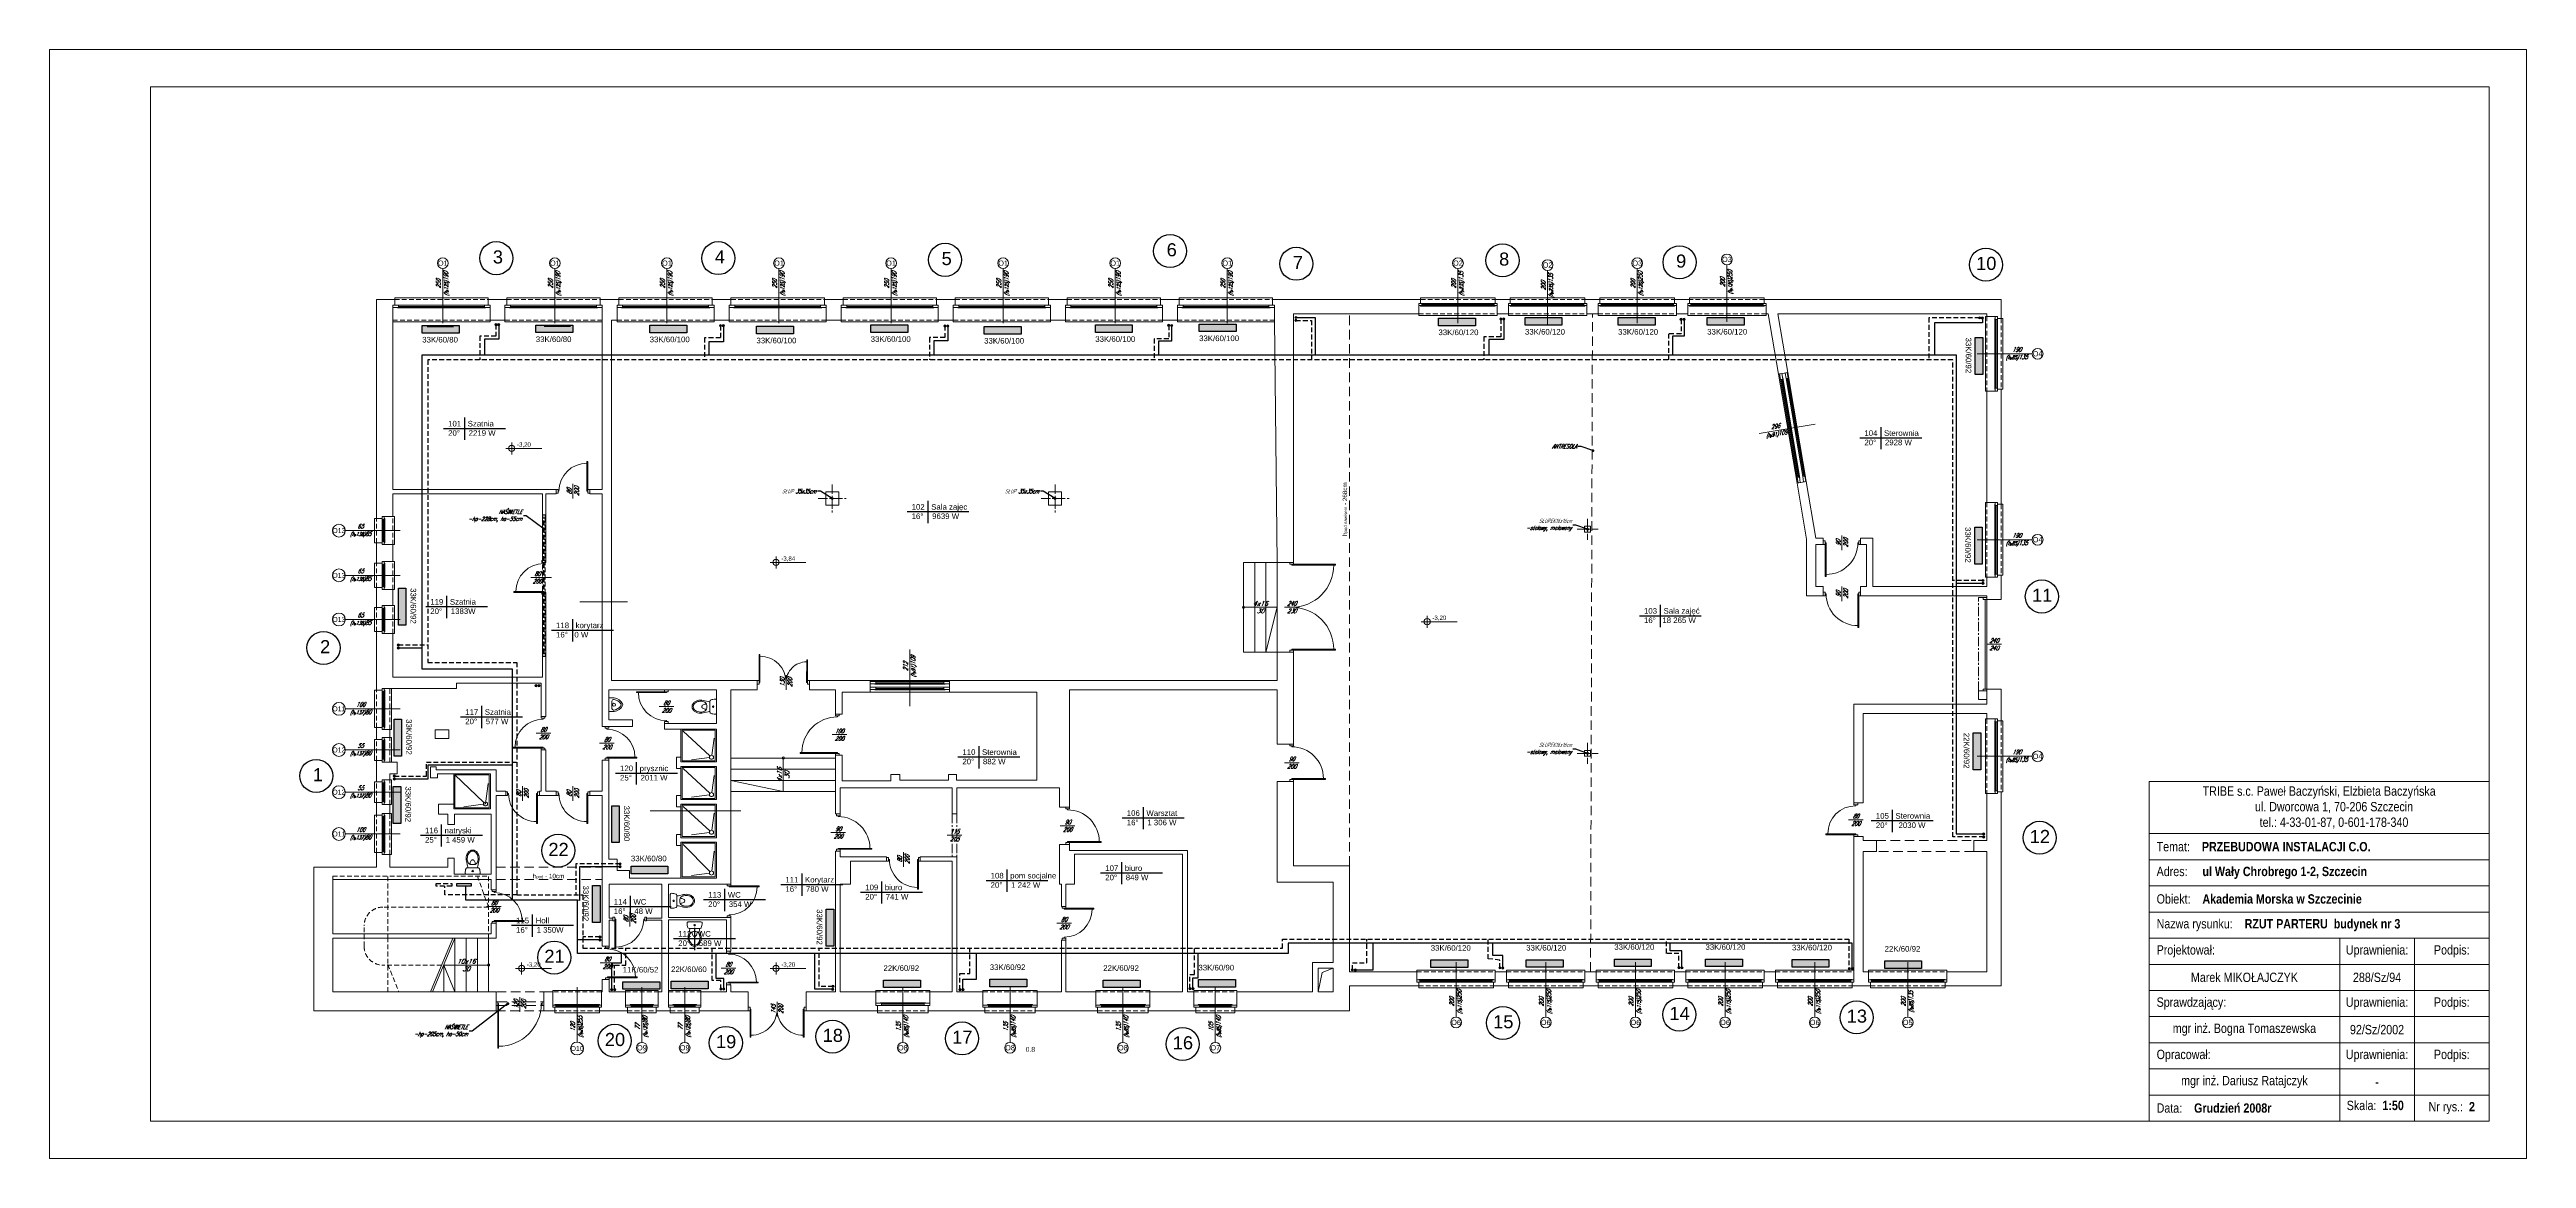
# Model space of a CAD drawing. Header units: centimetres. Extents: x 7465 to 14095, y 337 to 3307.
import ezdxf
from ezdxf.enums import TextEntityAlignment as Align

# ---------------------------------------------------------------- set-up
doc = ezdxf.new("R2010")
doc.units = ezdxf.units.CM
doc.header["$MEASUREMENT"] = 0
doc.linetypes.add('CENTER', pattern=[2, 1.25, -0.25, 0.25, -0.25])
doc.linetypes.add('DASHED', pattern=[19.05, 12.7, -6.35])
doc.layers.get('0').update_dxf_attribs({"color": 252, "lineweight": 5})
for name, color, linetype, lineweight in [('01_osie konstrukcyjne', 3, 'Continuous', 5), ('02_ściany', 253, 'Continuous', 15), ('03-01_okna', 253, 'Continuous', 9), ('03_drzwi', 253, 'Continuous', 9), ('04-2_nad', 251, 'DASHED', 5), ('05-03_opis', 253, 'Continuous', 5), ('06-2_nad', 252, 'CENTER', 5), ('07_przekrój', 254, 'Continuous', 15), ('07_wyposażenie', 253, 'Continuous', 5), ('[0.25]  widok', 253, 'Continuous', 13), ('[0.50]  grube', 253, 'Continuous', 13), ('[stand]  pomocnicze', 253, 'Continuous', 13), ('[stand]  ramka i opisy', 253, 'Continuous', 13), ('GRZEJNIKI NOWE', 7, 'Continuous', 25), ('inw03-02_schody', 253, 'Continuous', 5), ('OPISY DO CO', 7, 'Continuous', 25), ('OPISY GRZEJNIKÓW', 7, 'Continuous', 25), ('OPISY PIONOW', 7, 'Continuous', 25), ('Piony c.o.', 7, 'Continuous', 25), ('POZIOMY', 7, 'Continuous', 25)]:
    doc.layers.add(name, color=color, linetype=linetype, lineweight=lineweight)
doc.styles.add('arial', font='arial.ttf')
doc.styles.add('ariel', font='arial.ttf', dxfattribs={"width": 0.8})
doc.styles.add('ariel_wym', font='simplex.shx', dxfattribs={"width": 0.65, "oblique": 25})
doc.dimstyles.new('ariel 50 wnętrze', dxfattribs={"dimscale": 0.75, "dimtxt": 15, "dimasz": 10, "dimexe": 10, "dimexo": 0, "dimgap": 5, "dimtad": 1, "dimdec": 1, "dimrnd": 0.5, "dimtxsty": 'ariel_wym', "dimblk": 'ARCHTICK', "dimcen": 2.5, "dimdle": 15, "dimazin": 0, "dimtfac": 1, "dimtdec": 1, "dimtix": 1, "dimtmove": 0, "dimatfit": 3, "dimldrblk": 'DOT', "dimfxl": 0, "dimarcsym": 0})

# ---------------------------------------------------------------- blocks, each defined once
blk = doc.blocks.new('okno o 250')
at = {"linetype": 'Continuous', "lineweight": 0}
for p, q in [((-5, 35), (-5, 40)), ((-5, 40), (60, 40)), ((57, 20), (-2, 20)), ((-2, 17), (57, 17)), ((-1, 13), (-1, 17)), ((-1, 15.5), (56, 15.5)), ((-1, 15), (56, 15)), ((56, 13), (56, 17)), ((60, 35), (60, 40)), ((-10, -9), (-10, -13)), ((-10, -13), (65, -13)), ((65, -9), (65, -13))]:
    blk.add_line(p, q, dxfattribs=at)
at = {"linetype": 'DASHED'}
for p, q in [((-5, 35), (60, 35)), ((-10, -9), (65, -9))]:
    blk.add_line(p, q, dxfattribs=at)
at = {"linetype": 'Continuous', "lineweight": 0}
for points in [[(-2, 14), (-10, 14), (-10, 20), (-2, 20)], [(65, 14), (57, 14), (57, 20), (65, 20)]]:
    blk.add_lwpolyline(points, close=True, dxfattribs=at)
blk.add_lwpolyline([(-5, 14), (-5, 13), (60, 13), (60, 14)], dxfattribs=at)
at = {"layer": '05-03_opis', "lineweight": 0}
blk.add_line((27.5, -28.3), (27.5, 118.3), dxfattribs=at)
blk.add_circle((27.5, 135.6), 17.2, dxfattribs=at)
at = {"layer": '05-03_opis', "lineweight": 0, "attachment_point": 5, "rotation": 270}
for s, insert, char_height, width, style in [('O13', (27.5, 135.6), 13.2, 62.661, 'ariel'), ('65\\P{\\H0.83333x;(h\\H0.6x;p\\H1.6667x;138)}85', (27.5, 77.6), 12, 57.447, 'ariel_wym')]:
    blk.add_mtext(s, dxfattribs=dict(at, insert=insert, char_height=char_height, width=width, style=style))
blk = doc.blocks.new('*U6')
blk.add_line((0, -0.375), (0, -0.4))
blk.add_lwpolyline([(0, 0.4), (0, 0.375), (0.8, 0.375), (0.8, 0.4), (0.05, 0.4), (-0.05, 0.4), (-0.05, 0.45), (0.05, 0.45), (0.05, 0.4)])
at = {"ltscale": 0.8}
blk.add_lwpolyline([(0.05, -0.4), (0.05, -0.45), (-0.05, -0.45), (-0.05, -0.4)], close=True, dxfattribs=at)
blk.add_arc((0, 0.375), 0.75, 270, 360)
blk = doc.blocks.new('okno 250')
at = {"linetype": 'Continuous', "lineweight": 0}
for p, q in [((5, 15), (5, 20)), ((5, 20), (255, 20)), ((245, 0), (15, 0)), ((255, 15), (255, 20)), ((0, -40), (0, -44)), ((0, -44), (260, -44)), ((15, -3), (245, -3)), ((16, -7), (16, -3)), ((16, -4.5), (244, -4.5)), ((16, -5), (244, -5)), ((244, -7), (244, -3)), ((260, -40), (260, -44))]:
    blk.add_line(p, q, dxfattribs=at)
at = {"linetype": 'DASHED'}
for p, q in [((5, 15), (255, 15)), ((0, -40), (260, -40))]:
    blk.add_line(p, q, dxfattribs=at)
at = {"linetype": 'Continuous', "lineweight": 0}
for points in [[(15, -6), (0, -6), (0, 0), (15, 0)], [(260, -6), (245, -6), (245, 0), (260, 0)]]:
    blk.add_lwpolyline(points, close=True, dxfattribs=at)
blk.add_lwpolyline([(12, -6), (12, -7), (248, -7), (248, -6)], dxfattribs=at)
at = {"layer": '05-03_opis', "lineweight": 0}
blk.add_line((133.5, -48.3), (133.5, 98.3), dxfattribs=at)
blk.add_circle((133.5, 112.7), 14.4, dxfattribs=at)
at = {"layer": '05-03_opis', "lineweight": 0, "insert": (133.5, 57.6), "char_height": 12, "width": 52.218, "attachment_point": 5, "rotation": 90, "style": 'ariel_wym'}
blk.add_mtext('250\\P{\\H0.83333x;(h\\H0.6x;p\\H1.6667x;125)}190', dxfattribs=at)
at = {"layer": '05-03_opis', "lineweight": 0, "insert": (133.5, 112.7), "char_height": 14, "width": 52.218, "attachment_point": 5, "style": 'ariel'}
blk.add_mtext('O1', dxfattribs=at)
blk = doc.blocks.new('okno 200')
at = {"linetype": 'Continuous', "lineweight": 0}
for p, q in [((-200, 0), (-200, 5)), ((-200, 5), (0, 5)), ((0, 0), (0, 5)), ((-205, -38), (-205, -42)), ((-205, -42), (5, -42)), ((-3, -10), (-197, -10)), ((-197, -13), (-3, -13)), ((-196, -17), (-196, -13)), ((-196, -14.5), (-4, -14.5)), ((-196, -15), (-4, -15)), ((-4, -17), (-4, -13)), ((5, -38), (5, -42))]:
    blk.add_line(p, q, dxfattribs=at)
at = {"linetype": 'DASHED'}
for p, q in [((-200, 0), (0, 0)), ((-205, -38), (5, -38))]:
    blk.add_line(p, q, dxfattribs=at)
at = {"linetype": 'Continuous', "lineweight": 0}
for points in [[(-197, -16), (-205, -16), (-205, -10), (-197, -10)], [(5, -16), (-3, -16), (-3, -10), (5, -10)]]:
    blk.add_lwpolyline(points, close=True, dxfattribs=at)
blk.add_lwpolyline([(-200, -16), (-200, -17), (0, -17), (0, -16)], dxfattribs=at)
blk = doc.blocks.new('*U8')
blk.add_line((0, 0.375), (0, 0.4))
at = {"ltscale": 0.8}
blk.add_lwpolyline([(0.05, 0.4), (0.05, 0.45), (-0.05, 0.45), (-0.05, 0.4)], close=True, dxfattribs=at)
blk.add_lwpolyline([(0, -0.4), (0, -0.375), (0.8, -0.375), (0.8, -0.4), (0.05, -0.4), (-0.05, -0.4), (-0.05, -0.45), (0.05, -0.45), (0.05, -0.4)])
blk.add_arc((0, -0.375), 0.75, 0, 90)
blk = doc.blocks.new('*U13')
blk.add_line((0, -0.375), (0, -0.4))
blk.add_lwpolyline([(0, 0.4), (0, 0.375), (0.8, 0.375), (0.8, 0.4), (0.05, 0.4), (-0.05, 0.4), (-0.05, 0.45), (0.05, 0.45), (0.05, 0.4)])
at = {"ltscale": 0.8}
blk.add_lwpolyline([(0.05, -0.4), (0.05, -0.45), (-0.05, -0.45), (-0.05, -0.4)], close=True, dxfattribs=at)
blk.add_arc((0, 0.375), 0.75, 270, 360)
blk = doc.blocks.new('wc')
for p, q in [((-171, 0), (171, 0)), ((-167, -357), (-135, -219)), ((150, -175), (-150, -175)), ((-138, -364), (-132, -337)), ((-34, -260), (34, -260)), ((138, -364), (132, -337)), ((167, -357), (135, -219))]:
    blk.add_line(p, q)
for points in [[(-167, -357, 0.05824), (-175, -425, 0.072039)], [(-175, -425, 0.072039), (-163, -508, 0.083339), (-129, -578, 0.106661), (-71, -631, 0.132138), (0, -650, 0.132138), (71, -631, 0.106661), (129, -578, 0.083339), (163, -508, 0.072039), (175, -425, 0.05824), (167, -357, 0.083339)], [(-145, -425, 0.072039), (-134, -500, 0.083339), (-105, -560, 0.106661), (-56, -605, 0.132138), (0, -620, 0.132138), (56, -605, 0.106661), (105, -560, 0.083339), (134, -500, 0.072039), (145, -425, 0.05824), (138, -364, 0.05824)], [(-138, -364, 0.05824), (-145, -425, 0.05824)], [(-68, -266, 0.047502), (-63, -312, 0.067446), (-48, -352, 0.105232), (-23, -382, 0.168531), (0, -390, 0.168531), (23, -382, 0.105232), (48, -352, 0.067446), (63, -312, 0.047502), (68, -266, 0.053598)]]:
    blk.add_lwpolyline(points, format="xyb")
blk.add_circle((0, -88), 19.6)
for centre, radius, start, end in [((-171, -30), 30, 90, 180.53765), ((171, -30), 30, 359.46235, 90), ((169, -27), 370, 180.53765, 200.34174), ((-150, -145), 30, 200.34174, 270), ((-330, -174), 200, 346.99533, 359.67168), ((-34, -360), 100, 90, 166.99533), ((34, -360), 100, 13.00467, 90), ((330, -174), 200, 180.32832, 193.00467), ((150, -145), 30, 270, 339.65826), ((-169, -27), 370, 339.65826, 359.46235)]:
    blk.add_arc(centre, radius, start, end)
blk = doc.blocks.new('okno 70-1')
at = {"linetype": 'Continuous', "lineweight": 0}
for p, q in [((0, 34), (87, 34)), ((0, 30), (0, 34)), ((87, 30), (87, 34)), ((5, -21), (5, -26)), ((5, -26), (82, -26)), ((15, -8), (72, -8)), ((72, -11), (15, -11)), ((16, -4), (16, -8)), ((16, -6), (71, -6)), ((16, -6.5), (71, -6.5)), ((71, -4), (71, -8)), ((82, -21), (82, -26))]:
    blk.add_line(p, q, dxfattribs=at)
at = {"linetype": 'DASHED'}
for p, q in [((0, 30), (87, 30)), ((5, -21), (82, -21))]:
    blk.add_line(p, q, dxfattribs=at)
at = {"linetype": 'Continuous', "lineweight": 0}
for points in [[(15, -5), (0, -5), (0, -11), (15, -11)], [(87, -5), (72, -5), (72, -11), (87, -11)]]:
    blk.add_lwpolyline(points, close=True, dxfattribs=at)
blk.add_lwpolyline([(12, -5), (12, -4), (75, -4), (75, -5)], dxfattribs=at)
blk = doc.blocks.new('okno 130')
at = {"linetype": 'Continuous', "lineweight": 0}
for p, q in [((75, 7), (-55, 7)), ((-55, 3), (-55, 7)), ((75, 3), (75, 7)), ((-50, -48), (-50, -53)), ((70, -53), (-50, -53)), ((67, -35), (-47, -35)), ((-47, -38), (67, -38)), ((-46, -31), (-46, -35)), ((66, -33), (-46, -33)), ((66, -33.5), (-46, -33.5)), ((66, -31), (66, -35)), ((70, -48), (70, -53))]:
    blk.add_line(p, q, dxfattribs=at)
at = {"linetype": 'DASHED'}
for p, q in [((75, 3), (-55, 3)), ((70, -48), (-50, -48))]:
    blk.add_line(p, q, dxfattribs=at)
at = {"linetype": 'Continuous', "lineweight": 0}
for points in [[(-55, -32), (-47, -32), (-47, -38), (-55, -38)], [(67, -32), (75, -32), (75, -38), (67, -38)]]:
    blk.add_lwpolyline(points, close=True, dxfattribs=at)
blk.add_lwpolyline([(70, -32), (70, -31), (-50, -31), (-50, -32)], dxfattribs=at)
blk = doc.blocks.new('*U16')
blk.add_line((0, -0.475), (0, -0.5))
blk.add_lwpolyline([(0, 0.5), (0, 0.475), (1, 0.475), (1, 0.5), (0.05, 0.5), (-0.05, 0.5), (-0.05, 0.55), (0.05, 0.55), (0.05, 0.5)])
at = {"ltscale": 0.8}
blk.add_lwpolyline([(0.05, -0.5), (0.05, -0.55), (-0.05, -0.55), (-0.05, -0.5)], close=True, dxfattribs=at)
blk.add_arc((0, 0.475), 0.95, 269.98531, 0.07042)
blk = doc.blocks.new('*U2')
at = {"ltscale": 0.8}
blk.add_lwpolyline([(0.05, 0.45), (0.05, 0.5), (-0.05, 0.5), (-0.05, 0.45)], close=True, dxfattribs=at)
blk.add_lwpolyline([(0.85, -0.425, 0.414214), (0, 0.425), (0, 0.45)], format="xyb")
blk.add_lwpolyline([(0, -0.45), (0, -0.425), (0.9, -0.425), (0.9, -0.45), (0.05, -0.45), (-0.05, -0.45), (-0.05, -0.5), (0.05, -0.5), (0.05, -0.45)])
blk = doc.blocks.new('*U17')
blk.add_line((0, 0.375), (0, 0.4))
at = {"ltscale": 0.8}
blk.add_lwpolyline([(0.05, 0.4), (0.05, 0.45), (-0.05, 0.45), (-0.05, 0.4)], close=True, dxfattribs=at)
blk.add_lwpolyline([(0, -0.4), (0, -0.375), (0.8, -0.375), (0.8, -0.4), (0.05, -0.4), (-0.05, -0.4), (-0.05, -0.45), (0.05, -0.45), (0.05, -0.4)])
blk.add_arc((0, -0.375), 0.75, 0, 90)
blk = doc.blocks.new('*U18')
blk.add_line((0, -0.375), (0, -0.4))
blk.add_lwpolyline([(0, 0.4), (0, 0.375), (0.8, 0.375), (0.8, 0.4), (0.05, 0.4), (-0.05, 0.4), (-0.05, 0.45), (0.05, 0.45), (0.05, 0.4)])
at = {"ltscale": 0.8}
blk.add_lwpolyline([(0.05, -0.4), (0.05, -0.45), (-0.05, -0.45), (-0.05, -0.4)], close=True, dxfattribs=at)
blk.add_arc((0, 0.375), 0.75, 270, 360)
blk = doc.blocks.new('*U19')
blk.add_lwpolyline([(-0.85, -0.425, -0.414214), (0, 0.425), (0, 0.45)], format="xyb")
at = {"ltscale": 0.8}
blk.add_lwpolyline([(-0.05, 0.45), (-0.05, 0.5), (0.05, 0.5), (0.05, 0.45)], close=True, dxfattribs=at)
blk.add_lwpolyline([(0, -0.45), (0, -0.425), (-0.9, -0.425), (-0.9, -0.45), (-0.05, -0.45), (0.05, -0.45), (0.05, -0.5), (-0.05, -0.5), (-0.05, -0.45)])
blk = doc.blocks.new('*U20')
blk.add_lwpolyline([(0, 0.45), (0, 0.425), (-0.9, 0.425), (-0.9, 0.45), (-0.05, 0.45), (0.05, 0.45), (0.05, 0.5), (-0.05, 0.5), (-0.05, 0.45)])
blk.add_lwpolyline([(-0.85, 0.425, 0.414214), (0, -0.425), (0, -0.45)], format="xyb")
at = {"ltscale": 0.8}
blk.add_lwpolyline([(-0.05, -0.45), (-0.05, -0.5), (0.05, -0.5), (0.05, -0.45)], close=True, dxfattribs=at)
blk = doc.blocks.new('*U21')
blk.add_line((0, 0.375), (0, 0.4))
at = {"ltscale": 0.8}
blk.add_lwpolyline([(0.05, 0.4), (0.05, 0.45), (-0.05, 0.45), (-0.05, 0.4)], close=True, dxfattribs=at)
blk.add_lwpolyline([(0, -0.4), (0, -0.375), (0.8, -0.375), (0.8, -0.4), (0.05, -0.4), (-0.05, -0.4), (-0.05, -0.45), (0.05, -0.45), (0.05, -0.4)])
blk.add_arc((0, -0.375), 0.75, 0, 90)
blk = doc.blocks.new('*U9')
blk.add_line((0, -0.375), (0, -0.4))
blk.add_lwpolyline([(0, 0.4), (0, 0.375), (-0.8, 0.375), (-0.8, 0.4), (-0.05, 0.4), (0.05, 0.4), (0.05, 0.45), (-0.05, 0.45), (-0.05, 0.4)])
at = {"ltscale": 0.8}
blk.add_lwpolyline([(-0.05, -0.4), (-0.05, -0.45), (0.05, -0.45), (0.05, -0.4)], close=True, dxfattribs=at)
blk.add_arc((0, 0.375), 0.75, 180, 270)
blk = doc.blocks.new('okno 55')
at = {"linetype": 'Continuous', "lineweight": 0}
for p, q in [((-18, 5), (-18, 61)), ((-13, 61), (-18, 61)), ((-13, 5), (-18, 5)), ((2, 58), (2, 8)), ((5, 8), (5, 58)), ((9, 57), (5, 57)), ((9, 9), (5, 9)), ((6.5, 9), (6.5, 57)), ((7, 9), (7, 57)), ((23, 66), (27, 66)), ((23, 0), (27, 0)), ((27, 0), (27, 66))]:
    blk.add_line(p, q, dxfattribs=at)
at = {"linetype": 'DASHED'}
for p, q in [((-13, 5), (-13, 61)), ((23, 0), (23, 66))]:
    blk.add_line(p, q, dxfattribs=at)
at = {"linetype": 'Continuous', "lineweight": 0}
for points in [[(8, 66), (8, 58), (2, 58), (2, 66)], [(8, 8), (8, 0), (2, 0), (2, 8)]]:
    blk.add_lwpolyline(points, close=True, dxfattribs=at)
blk.add_lwpolyline([(8, 5), (9, 5), (9, 61), (8, 61)], dxfattribs=at)
at = {"layer": '05-03_opis', "lineweight": 0}
blk.add_line((50.3, 33), (-96.3, 33), dxfattribs=at)
blk.add_circle((-113.6, 33), 17.2, dxfattribs=at)
at = {"layer": '05-03_opis', "lineweight": 0, "attachment_point": 5}
for s, insert, char_height, width, style in [('O12', (-113.6, 33), 13.2, 62.661, 'ariel'), ('55\\P{\\H0.83333x;(h\\H0.6x;p\\H1.6667x;137)}80', (-55.6, 33), 12, 57.447, 'ariel_wym')]:
    blk.add_mtext(s, dxfattribs=dict(at, insert=insert, char_height=char_height, width=width, style=style))
blk = doc.blocks.new('okno 110a')
at = {"linetype": 'DASHED'}
for p, q in [((0, -110), (0, 0)), ((-36, -105), (-36, -5))]:
    blk.add_line(p, q, dxfattribs=at)
at = {"linetype": 'Continuous', "lineweight": 0}
for p, q in [((0, 0), (4, 0)), ((4, -110), (4, 0)), ((-41, -105), (-41, -5)), ((-36, -5), (-41, -5)), ((-21, -8), (-21, -102)), ((-18, -102), (-18, -8)), ((-14, -9), (-18, -9)), ((-16.5, -101), (-16.5, -9)), ((-16, -101), (-16, -9)), ((-36, -105), (-41, -105)), ((-14, -101), (-18, -101)), ((0, -110), (4, -110))]:
    blk.add_line(p, q, dxfattribs=at)
for points in [[(-15, 0), (-15, -8), (-21, -8), (-21, 0)], [(-15, -102), (-15, -110), (-21, -110), (-21, -102)]]:
    blk.add_lwpolyline(points, close=True, dxfattribs=at)
blk.add_lwpolyline([(-15, -105), (-14, -105), (-14, -5), (-15, -5)], dxfattribs=at)
at = {"layer": '05-03_opis', "lineweight": 0}
blk.add_line((27.3, -55), (-119.3, -55), dxfattribs=at)
blk.add_circle((-136.6, -55), 17.2, dxfattribs=at)
at = {"layer": '05-03_opis', "lineweight": 0, "attachment_point": 5}
for s, insert, char_height, width, style in [('O11', (-136.6, -55), 13.2, 62.661, 'ariel'), ('100\\P{\\H0.83333x;(h\\H0.6x;p\\H1.6667x;137)}80', (-78.6, -55), 12, 57.447, 'ariel_wym')]:
    blk.add_mtext(s, dxfattribs=dict(at, insert=insert, char_height=char_height, width=width, style=style))
blk = doc.blocks.new('*U24')
blk.add_line((0, 0.625), (0, 0.65))
at = {"ltscale": 0.8}
blk.add_lwpolyline([(0.05, 0.65), (0.05, 0.7), (-0.05, 0.7), (-0.05, 0.65)], close=True, dxfattribs=at)
blk.add_lwpolyline([(0, -0.65), (0, -0.625), (1.3, -0.625), (1.3, -0.65), (0.05, -0.65), (-0.05, -0.65), (-0.05, -0.7), (0.05, -0.7), (0.05, -0.65)])
blk.add_arc((0, -0.625), 1.25, 0, 90)
blk = doc.blocks.new('*U25')
blk.add_line((0, 0.375), (0, 0.4))
at = {"ltscale": 0.8}
blk.add_lwpolyline([(-0.05, 0.4), (-0.05, 0.45), (0.05, 0.45), (0.05, 0.4)], close=True, dxfattribs=at)
blk.add_lwpolyline([(0, -0.4), (0, -0.375), (-0.8, -0.375), (-0.8, -0.4), (-0.05, -0.4), (0.05, -0.4), (0.05, -0.45), (-0.05, -0.45), (-0.05, -0.4)])
blk.add_arc((0, -0.375), 0.75, 90, 180)
blk = doc.blocks.new('BATH_urinal2')
for p, q in [((0, 0.184), (0, -0.184)), ((0, 0.184), (0.136, 0.184)), ((0.084, 0.1), (0.084, -0.1)), ((0.126, 0.142), (0.14, 0.142)), ((0, -0.184), (0.136, -0.184)), ((0.126, -0.142), (0.14, -0.142))]:
    blk.add_line(p, q)
blk.add_circle((0.137, 0), 0.0404)
for centre, radius, start, end in [((0.126, 0.1), 0.042, 90, 180), ((0.136, 0.134), 0.05, 81.93934, 90), ((0.136, 0.134), 0.05, 81.93934, 90), ((0.096, -0.122), 0.267, 34.06941, 80.58646), ((0.102, -0.108), 0.294, 26.22742, 81.93934), ((0.276, 0), 0.05, 325.93059, 34.06941), ((0.321, 0), 0.05, 333.77258, 26.22742), ((0.126, -0.1), 0.042, 180, 270), ((0.136, -0.134), 0.05, 270, 278.06066), ((0.136, -0.134), 0.05, 270, 278.06066), ((0.096, 0.122), 0.267, 279.41354, 325.93059), ((0.102, 0.108), 0.294, 278.06066, 333.77258)]:
    blk.add_arc(centre, radius, start, end)
blk = doc.blocks.new('kota rzutowa')
at = {"ltscale": 0.5}
for p, q in [((-20.6, 0), (102.8, 0)), ((0, -20.6), (0, 20.6))]:
    blk.add_line(p, q, dxfattribs=at)
blk.add_circle((0, 0), 10.6, dxfattribs=at)
at = {"ltscale": 0.5, "style": 'arial'}
blk.add_attdef('POZ._POSADKI_WYKOŃCZONWJ', text='', height=15, dxfattribs=at).set_placement((17.9, 1.4), align=Align.BOTTOM_LEFT)
blk.add_attdef('POZ._POSADZKI_KONSTRUKCJA', text='', height=15, dxfattribs=at).set_placement((17, -5), align=Align.TOP_LEFT)
blk = doc.blocks.new('_ArchTick')
at = {"color": 0, "linetype": 'ByBlock', "const_width": 0.15}
blk.add_lwpolyline([(-0.5, -0.5), (0.5, 0.5)], dxfattribs=at)
blk = doc.blocks.new('_Dot')
at = {"color": 0, "linetype": 'ByBlock', "lineweight": -2}
blk.add_line((-0.5, 0), (-1, 0), dxfattribs=at)
at = {"color": 0, "linetype": 'ByBlock', "const_width": 0.5}
blk.add_lwpolyline([(-0.25, 0, 1), (0.25, 0, 1)], format="xyb", close=True, dxfattribs=at)
blk = doc.blocks.new('okno 190')
at = {"linetype": 'Continuous', "lineweight": 0}
for p, q in [((-27, 0), (-27, -200)), ((-23, 0), (-27, 0)), ((-2, -9), (2, -9)), ((0, -9), (0, -191)), ((0.5, -9), (0.5, -191)), ((2, -8), (2, -192)), ((5, -192), (5, -8)), ((15, -5), (20, -5)), ((20, -5), (20, -195)), ((-2, -191), (2, -191)), ((15, -195), (20, -195)), ((-23, -200), (-27, -200))]:
    blk.add_line(p, q, dxfattribs=at)
at = {"linetype": 'DASHED'}
for p, q in [((-23, 0), (-23, -200)), ((15, -5), (15, -195))]:
    blk.add_line(p, q, dxfattribs=at)
at = {"linetype": 'Continuous', "lineweight": 0}
blk.add_lwpolyline([(-1, -5), (-2, -5), (-2, -195), (-1, -195)], dxfattribs=at)
for points in [[(-1, -8), (-1, 0), (5, 0), (5, -8)], [(-1, -200), (-1, -192), (5, -192), (5, -200)]]:
    blk.add_lwpolyline(points, close=True, dxfattribs=at)
at = {"layer": '05-03_opis', "lineweight": 0}
for p, q in [((-49.3, -100), (97.4, -100)), ((-48.3, -100), (98.3, -100))]:
    blk.add_line(p, q, dxfattribs=at)
blk.add_circle((112.7, -100), 14.4, dxfattribs=at)
at = {"layer": '05-03_opis', "lineweight": 0, "attachment_point": 5}
for s, insert, char_height, width, style in [('190\\P{\\H0.83333x;(h\\H0.6x;p\\H1.6667x;85)}135', (56.7, -100), 12, 57.447, 'ariel_wym'), ('O4', (112.7, -100), 14, 52.218, 'ariel')]:
    blk.add_mtext(s, dxfattribs=dict(at, insert=insert, char_height=char_height, width=width, style=style))
blk = doc.blocks.new('okno 200-1')
at = {"linetype": 'Continuous', "lineweight": 0}
for p, q in [((-210, 27), (0, 27)), ((-210, 23), (-210, 27)), ((-201, 2), (-201, -2)), ((-201, 0), (-9, 0)), ((-9, 2), (-9, -2)), ((0, 23), (0, 27)), ((-205, -15), (-205, -20)), ((-205, -20), (-5, -20)), ((-202, -2), (-8, -2)), ((-8, -5), (-202, -5)), ((-201, -0.5), (-9, -0.5)), ((-5, -15), (-5, -20))]:
    blk.add_line(p, q, dxfattribs=at)
at = {"linetype": 'DASHED'}
for p, q in [((-210, 23), (0, 23)), ((-205, -15), (-5, -15))]:
    blk.add_line(p, q, dxfattribs=at)
at = {"linetype": 'Continuous', "lineweight": 0}
for points in [[(-202, 1), (-210, 1), (-210, -5), (-202, -5)], [(0, 1), (-8, 1), (-8, -5), (0, -5)]]:
    blk.add_lwpolyline(points, close=True, dxfattribs=at)
blk.add_lwpolyline([(-205, 1), (-205, 2), (-5, 2), (-5, 1)], dxfattribs=at)
at = {"layer": '05-03_opis', "lineweight": 0}
blk.add_line((-105, -98.3), (-105, 48.3), dxfattribs=at)
blk.add_circle((-105, -112.7), 14.4, dxfattribs=at)
at = {"layer": '05-03_opis', "lineweight": 0, "insert": (-105, -57.6), "char_height": 12, "width": 57.447, "attachment_point": 5, "rotation": 90, "style": 'ariel_wym'}
blk.add_mtext('200\\P{\\H0.83333x;(h\\H0.6x;p\\H1.6667x;85)\\H1.2x;135}', dxfattribs=at)
at = {"layer": '05-03_opis', "lineweight": 0, "insert": (-105, -112.7), "char_height": 14, "width": 52.218, "attachment_point": 5, "style": 'ariel'}
blk.add_mtext('O5', dxfattribs=at)
blk = doc.blocks.new('okno 200-2')
at = {"linetype": 'Continuous', "lineweight": 0}
for p, q in [((-210, 27), (0, 27)), ((-210, 23), (-210, 27)), ((-201, 2), (-201, -2)), ((-9, 2), (-9, -2)), ((0, 23), (0, 27)), ((-205, -15), (-205, -20)), ((-205, -20), (-5, -20)), ((-202, -2), (-8, -2)), ((-8, -5), (-202, -5)), ((-201, 0), (-9, 0)), ((-201, -0.5), (-9, -0.5)), ((-5, -15), (-5, -20))]:
    blk.add_line(p, q, dxfattribs=at)
at = {"linetype": 'DASHED'}
for p, q in [((-210, 23), (0, 23)), ((-205, -15), (-5, -15))]:
    blk.add_line(p, q, dxfattribs=at)
at = {"linetype": 'Continuous', "lineweight": 0}
for points in [[(-202, 1), (-210, 1), (-210, -5), (-202, -5)], [(0, 1), (-8, 1), (-8, -5), (0, -5)]]:
    blk.add_lwpolyline(points, close=True, dxfattribs=at)
blk.add_lwpolyline([(-205, 1), (-205, 2), (-5, 2), (-5, 1)], dxfattribs=at)
at = {"layer": '05-03_opis', "lineweight": 0}
blk.add_line((-105, 48.3), (-105, -98.3), dxfattribs=at)
blk.add_circle((-105, -112.7), 14.4, dxfattribs=at)
at = {"layer": '05-03_opis', "lineweight": 0, "insert": (-105, -57.6), "char_height": 12, "width": 57.447, "attachment_point": 5, "rotation": 90, "style": 'ariel_wym'}
blk.add_mtext('200\\P{\\H0.83333x;(h\\H0.6x;p\\H1.6667x;115)}250', dxfattribs=at)
at = {"layer": '05-03_opis', "lineweight": 0, "insert": (-105, -112.7), "char_height": 14, "width": 52.218, "attachment_point": 5, "style": 'ariel'}
blk.add_mtext('O6', dxfattribs=at)

msp = doc.modelspace()

# ---------------------------------------------------------------- hatches: boundary and pattern name
at = {"layer": '07_przekrój'}
h = msp.add_hatch(color=256, dxfattribs=at)
h.set_gradient(color1=(214, 41, 214), color2=(216, 49, 216), one_color=1, tint=0.52)
h.paths.add_polyline_path([(11182.9, 2587.5), (11281.7, 2587.5), (11281.7, 2567.2), (11182.9, 2567.2)])
h = msp.add_hatch(color=256, dxfattribs=at)
h.set_gradient(color1=(214, 41, 214), color2=(216, 49, 216), one_color=1, tint=0.52)
h.paths.add_polyline_path([(11414.4, 2589), (11513.3, 2589), (11513.3, 2568.8), (11414.4, 2568.8)])
h = msp.add_hatch(color=256, dxfattribs=at)
h.set_gradient(color1=(214, 41, 214), color2=(216, 49, 216), one_color=1, tint=0.52)
h.paths.add_polyline_path([(11663.8, 2588.8), (11762.6, 2588.8), (11762.6, 2568.5), (11663.8, 2568.5)])
h = msp.add_hatch(color=256, dxfattribs=at)
h.set_gradient(color1=(214, 41, 214), color2=(216, 49, 216), one_color=1, tint=0.52)
h.paths.add_polyline_path([(11902.2, 2589.1), (12001.1, 2589.1), (12001.1, 2568.9), (11902.2, 2568.9)])
h = msp.add_hatch(color=256, dxfattribs=at)
h.set_gradient(color1=(214, 41, 214), color2=(216, 49, 216), one_color=1, tint=0.52)
h.paths.add_polyline_path([(8462.5, 2567.9), (8561.4, 2567.9), (8561.4, 2547.6), (8462.5, 2547.6)])
h = msp.add_hatch(color=256, dxfattribs=at)
h.set_gradient(color1=(214, 41, 214), color2=(216, 49, 216), one_color=1, tint=0.52)
h.paths.add_polyline_path([(8766.5, 2569), (8865.4, 2569), (8865.4, 2548.8), (8766.5, 2548.8)])
h = msp.add_hatch(color=256, dxfattribs=at)
h.set_gradient(color1=(214, 41, 214), color2=(216, 49, 216), one_color=1, tint=0.52)
h.paths.add_polyline_path([(9071.5, 2568.6), (9170.4, 2568.6), (9170.4, 2548.3), (9071.5, 2548.3)])
h = msp.add_hatch(color=256, dxfattribs=at)
h.set_gradient(color1=(214, 41, 214), color2=(216, 49, 216), one_color=1, tint=0.52)
h.paths.add_polyline_path([(9357.1, 2565.6), (9456, 2565.6), (9456, 2545.3), (9357.1, 2545.3)])
h = msp.add_hatch(color=256, dxfattribs=at)
h.set_gradient(color1=(214, 41, 214), color2=(216, 49, 216), one_color=1, tint=0.52)
h.paths.add_polyline_path([(9663.1, 2569.5), (9761.9, 2569.5), (9761.9, 2549.2), (9663.1, 2549.2)])
h = msp.add_hatch(color=256, dxfattribs=at)
h.set_gradient(color1=(214, 41, 214), color2=(216, 49, 216), one_color=1, tint=0.52)
h.paths.add_polyline_path([(9966.6, 2565), (10065.5, 2565), (10065.5, 2544.7), (9966.6, 2544.7)])
h = msp.add_hatch(color=256, dxfattribs=at)
h.set_gradient(color1=(214, 41, 214), color2=(216, 49, 216), one_color=1, tint=0.52)
h.paths.add_polyline_path([(10264.2, 2569.5), (10363, 2569.5), (10363, 2549.2), (10264.2, 2549.2)])
h = msp.add_hatch(color=256, dxfattribs=at)
h.set_gradient(color1=(214, 41, 214), color2=(216, 49, 216), one_color=1, tint=0.52)
h.paths.add_polyline_path([(10542.1, 2571.5), (10641, 2571.5), (10641, 2551.2), (10542.1, 2551.2)])
h = msp.add_hatch(color=256, dxfattribs=at)
h.set_gradient(color1=(214, 41, 214), color2=(216, 49, 216), one_color=1, tint=0.52)
h.paths.add_polyline_path([(12639.8, 2535.2), (12639.8, 2436.4), (12619.5, 2436.4), (12619.5, 2535.2)])
h = msp.add_hatch(color=256, dxfattribs=at)
h.set_gradient(color1=(214, 41, 214), color2=(216, 49, 216), one_color=1, tint=0.52)
h.paths.add_polyline_path([(12638.5, 2027.8), (12638.5, 1928.9), (12618.2, 1928.9), (12618.2, 2027.8)])
h = msp.add_hatch(color=256, dxfattribs=at)
h.set_gradient(color1=(214, 41, 214), color2=(216, 49, 216), one_color=1, tint=0.52)
h.paths.add_polyline_path([(8418.8, 1864.3), (8418.8, 1765.4), (8398.6, 1765.4), (8398.6, 1864.3)])
h = msp.add_hatch(color=256, dxfattribs=at)
h.set_gradient(color1=(214, 41, 214), color2=(216, 49, 216), one_color=1, tint=0.52)
h.paths.add_polyline_path([(8407.3, 1513.4), (8407.3, 1414.5), (8387, 1414.5), (8387, 1513.4)])
h = msp.add_hatch(color=256, dxfattribs=at)
h.set_gradient(color1=(214, 41, 214), color2=(216, 49, 216), one_color=1, tint=0.52)
h.paths.add_polyline_path([(12634.6, 1476.7), (12634.6, 1377.8), (12614.4, 1377.8), (12614.4, 1476.7)])
h = msp.add_hatch(color=256, dxfattribs=at)
h.set_gradient(color1=(214, 41, 214), color2=(216, 49, 216), one_color=1, tint=0.52)
h.paths.add_polyline_path([(8405.2, 1333.2), (8405.2, 1234.3), (8385, 1234.3), (8385, 1333.2)])
h = msp.add_hatch(color=256, dxfattribs=at)
h.set_gradient(color1=(214, 41, 214), color2=(216, 49, 216), one_color=1, tint=0.52)
h.paths.add_polyline_path([(8990, 1281.6), (8990, 1182.8), (8969.8, 1182.8), (8969.8, 1281.6)])
h = msp.add_hatch(color=256, dxfattribs=at)
h.set_gradient(color1=(214, 41, 214), color2=(216, 49, 216), one_color=1, tint=0.52)
h.paths.add_polyline_path([(8938.6, 1067.6), (8938.6, 968.8), (8918.3, 968.8), (8918.3, 1067.6)])
h = msp.add_hatch(color=256, dxfattribs=at)
h.set_gradient(color1=(214, 41, 214), color2=(216, 49, 216), one_color=1, tint=0.52)
h.paths.add_polyline_path([(9021.3, 1119.4), (9120.1, 1119.4), (9120.1, 1099.1), (9021.3, 1099.1)])
h = msp.add_hatch(color=256, dxfattribs=at)
h.set_gradient(color1=(214, 41, 214), color2=(216, 49, 216), one_color=1, tint=0.52)
h.paths.add_polyline_path([(9564.2, 1004.5), (9564.2, 905.6), (9544, 905.6), (9544, 1004.5)])
h = msp.add_hatch(color=256, dxfattribs=at)
h.set_gradient(color1=(214, 41, 214), color2=(216, 49, 216), one_color=1, tint=0.52)
h.paths.add_polyline_path([(11162.3, 868.5), (11261.1, 868.5), (11261.1, 848.3), (11162.3, 848.3)])
h = msp.add_hatch(color=256, dxfattribs=at)
h.set_gradient(color1=(214, 41, 214), color2=(216, 49, 216), one_color=1, tint=0.52)
h.paths.add_polyline_path([(11417.7, 869), (11516.6, 869), (11516.6, 848.8), (11417.7, 848.8)])
h = msp.add_hatch(color=256, dxfattribs=at)
h.set_gradient(color1=(214, 41, 214), color2=(216, 49, 216), one_color=1, tint=0.52)
h.paths.add_polyline_path([(11653.6, 871), (11752.4, 871), (11752.4, 850.8), (11653.6, 850.8)])
h = msp.add_hatch(color=256, dxfattribs=at)
h.set_gradient(color1=(214, 41, 214), color2=(216, 49, 216), one_color=1, tint=0.52)
h.paths.add_polyline_path([(11897.6, 871), (11996.4, 871), (11996.4, 850.8), (11897.6, 850.8)])
h = msp.add_hatch(color=256, dxfattribs=at)
h.set_gradient(color1=(214, 41, 214), color2=(216, 49, 216), one_color=1, tint=0.52)
h.paths.add_polyline_path([(12129.1, 869.6), (12228, 869.6), (12228, 849.3), (12129.1, 849.3)])
h = msp.add_hatch(color=256, dxfattribs=at)
h.set_gradient(color1=(214, 41, 214), color2=(216, 49, 216), one_color=1, tint=0.52)
h.paths.add_polyline_path([(12377.2, 866.2), (12476.1, 866.2), (12476.1, 846), (12377.2, 846)])
h = msp.add_hatch(color=256, dxfattribs=at)
h.set_gradient(color1=(214, 41, 214), color2=(216, 49, 216), one_color=1, tint=0.52)
h.paths.add_polyline_path([(8999.2, 810.3), (9098.1, 810.3), (9098.1, 790.1), (8999.2, 790.1)])
h = msp.add_hatch(color=256, dxfattribs=at)
h.set_gradient(color1=(214, 41, 214), color2=(216, 49, 216), one_color=1, tint=0.52)
h.paths.add_polyline_path([(9128.7, 811.4), (9227.5, 811.4), (9227.5, 791.1), (9128.7, 791.1)])
h = msp.add_hatch(color=256, dxfattribs=at)
h.set_gradient(color1=(214, 41, 214), color2=(216, 49, 216), one_color=1, tint=0.52)
h.paths.add_polyline_path([(9697.2, 814.6), (9796.1, 814.6), (9796.1, 794.4), (9697.2, 794.4)])
h = msp.add_hatch(color=256, dxfattribs=at)
h.set_gradient(color1=(214, 41, 214), color2=(216, 49, 216), one_color=1, tint=0.52)
h.paths.add_polyline_path([(9981.6, 816.9), (10080.5, 816.9), (10080.5, 796.7), (9981.6, 796.7)])
h = msp.add_hatch(color=256, dxfattribs=at)
h.set_gradient(color1=(214, 41, 214), color2=(216, 49, 216), one_color=1, tint=0.52)
h.paths.add_polyline_path([(10285.4, 814.8), (10384.3, 814.8), (10384.3, 794.5), (10285.4, 794.5)])
h = msp.add_hatch(color=256, dxfattribs=at)
h.set_gradient(color1=(214, 41, 214), color2=(216, 49, 216), one_color=1, tint=0.52)
h.paths.add_polyline_path([(10540.4, 815.8), (10639.2, 815.8), (10639.2, 795.5), (10540.4, 795.5)])
at = {"layer": 'Piony c.o.', "lineweight": 20}
for color, points in [(256, [(10804.1, 2589.2, 1), (10798, 2589.2, 1)]), (5, [(11352.8, 2585.2, 1), (11346.7, 2585.2, 1)]), (256, [(11360.6, 2585, 1), (11354.5, 2585, 1)]), (5, [(11835.2, 2584.1, 1), (11829.1, 2584.1, 1)]), (256, [(11843, 2584, 1), (11836.9, 2584, 1)]), (5, [(12634.2, 2588.3, 1), (12628, 2588.3, 1)]), (256, [(12642, 2588.1, 1), (12635.8, 2588.1, 1)]), (5, [(8662.6, 2569.9, 1), (8656.4, 2569.9, 1)]), (256, [(8670.4, 2569.7, 1), (8664.2, 2569.7, 1)]), (5, [(9263.8, 2567, 1), (9257.7, 2567, 1)]), (256, [(9271.6, 2566.9, 1), (9265.5, 2566.9, 1)]), (5, [(9864.7, 2566.6, 1), (9858.6, 2566.6, 1)]), (256, [(9872.5, 2566.5, 1), (9866.4, 2566.5, 1)]), (5, [(10463.7, 2567.8, 1), (10457.6, 2567.8, 1)]), (256, [(10471.5, 2567.7, 1), (10465.4, 2567.7, 1)]), (5, [(10804, 2581.4, 1), (10797.8, 2581.4, 1)]), (256, [(12643.2, 1877, 1), (12637.1, 1877, 1)]), (5, [(12643.3, 1884.8, 1), (12637.2, 1884.8, 1)]), (256, [(8401.6, 1704.3, 1), (8395.5, 1704.3, 1)]), (5, [(8401.7, 1712.1, 1), (8395.6, 1712.1, 1)]), (5, [(8770.2, 1603, 1), (8764, 1603, 1)]), (256, [(8777.9, 1602.9, 1), (8771.8, 1602.9, 1)]), (256, [(8390.7, 1353.4, 1), (8384.6, 1353.4, 1)]), (5, [(8390.9, 1361.2, 1), (8384.7, 1361.2, 1)]), (256, [(12645.4, 1198.2, 1), (12639.3, 1198.2, 1)]), (5, [(12645.5, 1206, 1), (12639.4, 1206, 1)]), (5, [(8995.2, 1126, 1), (8989.1, 1126, 1)]), (256, [(8995.1, 1118.2, 1), (8989, 1118.2, 1)]), (5, [(8941.2, 930.1, 1), (8935.1, 930.1, 1)]), (256, [(8941.1, 922.3, 1), (8935, 922.3, 1)]), (5, [(9564.6, 797.7, 1), (9558.5, 797.7, 1)]), (5, [(10955.4, 842.1, 1), (10949.3, 842.1, 1)]), (256, [(10963.2, 841.9, 1), (10957.1, 841.9, 1)]), (5, [(11350.3, 847.4, 1), (11344.2, 847.4, 1)]), (256, [(11358.1, 847.3, 1), (11352, 847.3, 1)]), (5, [(11829.6, 847.6, 1), (11823.5, 847.6, 1)]), (256, [(11837.4, 847.5, 1), (11831.3, 847.5, 1)]), (5, [(12285.6, 845.7, 1), (12279.4, 845.7, 1)]), (256, [(12293.4, 845.6, 1), (12287.2, 845.6, 1)]), (256, [(8972.7, 788.9, 1), (8966.6, 788.9, 1)]), (5, [(8980.5, 788.7, 1), (8974.4, 788.7, 1)]), (5, [(9264.9, 790.5, 1), (9258.8, 790.5, 1)]), (256, [(9272.7, 790.4, 1), (9266.6, 790.4, 1)]), (256, [(9564.5, 789.9, 1), (9558.4, 789.9, 1)]), (5, [(9904.9, 788.7, 1), (9898.8, 788.7, 1)]), (256, [(9912.7, 788.6, 1), (9906.5, 788.6, 1)]), (5, [(10520.5, 791.6, 1), (10514.4, 791.6, 1)]), (256, [(10528.3, 791.5, 1), (10522.2, 791.5, 1)])]:
    msp.add_hatch(color=color, dxfattribs=at).paths.add_polyline_path(points)

# ---------------------------------------------------------------- linework, layer by layer
at = {"layer": '01_osie konstrukcyjne', "color": 0, "linetype": 'CENTER', "ltscale": 20}
for p, q in [((9559.9, 2141.9), (9559.9, 2066.9)), ((10156.3, 2141.9), (10156.3, 2066.9)), ((9522.4, 2104.4), (9597.4, 2104.4)), ((10118.8, 2104.4), (10193.8, 2104.4)), ((11553.9, 2021.9), (11609.9, 2021.9)), ((11581.9, 2049.9), (11581.9, 1993.9)), ((11553.9, 1421.9), (11609.9, 1421.9)), ((11581.9, 1449.9), (11581.9, 1393.9))]:
    msp.add_line(p, q, dxfattribs=at)
at = {"layer": '02_ściany', "color": 0}
for p, q in [((8339.9, 2636.9), (8388.9, 2636.9)), ((8339.9, 2636.9), (8339.9, 2050.9)), ((8383.9, 2621.9), (8392.4, 2621.9)), ((8383.9, 2621.9), (8383.9, 2128.9)), ((8638.9, 2636.9), (8688.9, 2636.9)), ((8683.9, 2621.9), (8683.9, 2581.9)), ((8943.9, 2621.9), (8943.9, 2128.9)), ((8983.9, 2621.9), (8988.9, 2621.9)), ((8983.9, 2621.9), (8983.9, 2581.9)), ((8988.9, 2636.9), (8988.9, 2621.9)), ((9238.9, 2636.9), (9288.9, 2636.9)), ((9238.9, 2636.9), (9238.9, 2621.9)), ((9238.9, 2621.9), (9243.9, 2621.9)), ((9243.9, 2621.9), (9243.9, 2581.9)), ((9283.9, 2621.9), (9288.9, 2621.9)), ((9283.9, 2621.9), (9283.9, 2581.9)), ((9288.9, 2636.9), (9288.9, 2621.9)), ((9538.9, 2636.9), (9588.9, 2636.9)), ((9538.9, 2636.9), (9538.9, 2621.9)), ((9538.9, 2621.9), (9543.9, 2621.9)), ((9538.9, 2621.9), (9543.9, 2621.9)), ((9543.9, 2621.9), (9543.9, 2581.9)), ((9583.9, 2621.9), (9588.9, 2621.9)), ((9583.9, 2621.9), (9583.9, 2581.9)), ((9588.9, 2636.9), (9588.9, 2621.9)), ((9838.9, 2636.9), (9888.9, 2636.9)), ((9838.9, 2636.9), (9838.9, 2621.9)), ((9838.9, 2621.9), (9843.9, 2621.9)), ((9838.9, 2621.9), (9843.9, 2621.9)), ((9838.9, 2621.9), (9843.9, 2621.9)), ((9843.9, 2621.9), (9843.9, 2581.9)), ((9883.9, 2621.9), (9888.9, 2621.9)), ((9883.9, 2621.9), (9883.9, 2581.9)), ((9888.9, 2636.9), (9888.9, 2621.9)), ((10138.9, 2636.9), (10188.9, 2636.9)), ((10138.9, 2636.9), (10138.9, 2621.9)), ((10138.9, 2621.9), (10143.9, 2621.9)), ((10138.9, 2621.9), (10143.9, 2621.9)), ((10138.9, 2621.9), (10143.9, 2621.9)), ((10143.9, 2621.9), (10143.9, 2581.9)), ((10183.9, 2621.9), (10188.9, 2621.9)), ((10183.9, 2621.9), (10183.9, 2581.9)), ((10188.9, 2636.9), (10188.9, 2621.9)), ((10438.9, 2636.9), (10488.9, 2636.9)), ((10438.9, 2636.9), (10438.9, 2621.9)), ((10438.9, 2621.9), (10443.9, 2621.9)), ((10438.9, 2621.9), (10443.9, 2621.9)), ((10438.9, 2621.9), (10443.9, 2621.9)), ((10443.9, 2621.9), (10443.9, 2581.9)), ((10483.9, 2621.9), (10488.9, 2621.9)), ((10483.9, 2621.9), (10483.9, 2581.9)), ((10488.9, 2636.9), (10488.9, 2621.9)), ((10738.9, 2636.9), (11134.9, 2636.9)), ((10738.9, 2636.9), (10738.9, 2621.9)), ((10738.9, 2621.9), (10743.9, 2621.9)), ((10738.9, 2621.9), (10743.9, 2621.9)), ((10738.9, 2621.9), (10743.9, 2621.9)), ((10743.9, 2581.9), (10743.9, 2621.9)), ((10794.9, 2598.9), (11129.9, 2598.9)), ((10794.9, 2598.9), (10794.9, 1933.2)), ((11334.9, 2636.9), (11374.9, 2636.9)), ((11339.9, 2598.9), (11369.9, 2598.9)), ((11574.9, 2636.9), (11614.9, 2636.9)), ((11579.9, 2598.9), (11609.9, 2598.9)), ((11814.9, 2636.9), (11854.9, 2636.9)), ((11819.9, 2598.9), (11849.9, 2598.9)), ((12054.9, 2636.9), (12688.9, 2636.9)), ((12059.9, 2598.9), (12065.6, 2598.9)), ((12093, 2437.4), (12065.6, 2598.9)), ((12090.9, 2598.9), (12650.9, 2598.9)), ((12117.6, 2441.6), (12090.9, 2598.9)), ((12650.9, 2598.9), (12650.9, 2591.9)), ((12650.9, 2591.9), (12678.9, 2591.9)), ((12678.9, 2586.9), (12678.9, 2591.9)), ((12678.9, 2586.9), (12688.9, 2586.9)), ((12688.9, 2636.9), (12688.9, 2586.9)), ((8643.9, 2581.9), (8683.9, 2581.9)), ((8968.9, 2581.9), (8983.9, 2581.9)), ((8968.9, 2581.9), (8968.9, 1616.9)), ((9243.9, 2581.9), (9283.9, 2581.9)), ((9543.9, 2581.9), (9583.9, 2581.9)), ((9843.9, 2581.9), (9883.9, 2581.9)), ((10143.9, 2581.9), (10183.9, 2581.9)), ((10443.9, 2581.9), (10483.9, 2581.9)), ((10743.9, 2581.9), (10750.9, 1933.2)), ((12117.6, 2441.6), (12093, 2437.4)), ((12650.9, 2391.9), (12650.9, 2093.9)), ((12650.9, 2391.9), (12678.9, 2391.9)), ((12678.9, 2396.9), (12688.9, 2396.9)), ((12678.9, 2391.9), (12678.9, 2396.9)), ((12688.9, 2396.9), (12688.9, 2088.9)), ((8383.9, 2128.9), (8820.9, 2128.9)), ((8820.9, 2128.9), (8820.9, 2116.9)), ((8910.9, 2128.9), (8943.9, 2128.9)), ((8910.9, 2128.9), (8910.9, 2116.9)), ((12167.2, 2149.8), (12142.5, 2145.6)), ((12167.9, 1995.8), (12142.5, 2145.6)), ((12192.9, 1997.9), (12167.2, 2149.8)), ((8383.9, 2116.9), (8783.9, 2116.9)), ((8383.9, 2116.9), (8383.9, 2055.9)), ((8783.9, 2116.9), (8783.9, 1937.9)), ((8783.9, 2060.9), (8792.9, 2060.9)), ((8792.9, 2116.9), (8820.9, 2116.9)), ((8792.9, 2116.9), (8792.9, 1937.9)), ((8910.9, 2116.9), (8943.9, 2116.9)), ((8943.9, 2116.9), (8943.9, 1493.9)), ((12650.9, 2093.9), (12678.9, 2093.9)), ((12678.9, 2088.9), (12678.9, 2093.9)), ((12678.9, 2088.9), (12688.9, 2088.9)), ((12167.9, 1995.8), (12167.9, 1843.9)), ((12192.9, 1997.9), (12212.9, 1997.9)), ((12212.9, 1980.9), (12212.9, 1997.9)), ((12312.9, 1997.9), (12312.9, 1980.9)), ((12312.9, 1997.9), (12345.9, 1997.9)), ((12345.9, 1997.9), (12345.9, 1868.9)), ((8339.9, 1985.9), (8339.9, 1930.9)), ((8383.9, 1980.9), (8383.9, 1935.9)), ((10750.9, 1933.2), (10794.9, 1933.2)), ((12192.9, 1980.9), (12212.9, 1980.9)), ((12192.9, 1980.9), (12192.9, 1868.9)), ((12312.9, 1980.9), (12328.9, 1980.9)), ((12328.9, 1980.9), (12328.9, 1868.9)), ((8339.9, 1865.9), (8339.9, 1812.9)), ((8383.9, 1860.9), (8383.9, 1817.9)), ((12192.9, 1868.9), (12212.9, 1868.9)), ((12212.9, 1868.9), (12212.9, 1843.9)), ((12312.9, 1868.9), (12328.9, 1868.9)), ((12312.9, 1868.9), (12312.9, 1843.9)), ((12345.9, 1868.9), (12650.9, 1868.9)), ((12650.9, 1893.9), (12650.9, 1868.9)), ((12650.9, 1893.9), (12678.9, 1893.9)), ((12678.9, 1898.9), (12688.9, 1898.9)), ((12678.9, 1893.9), (12678.9, 1898.9)), ((12688.9, 1898.9), (12688.9, 1833.9)), ((8792.9, 1847.9), (8783.9, 1847.9)), ((8783.9, 1847.9), (8783.9, 1625.9)), ((8792.9, 1847.9), (8792.9, 1520.9)), ((12167.9, 1843.9), (12212.9, 1843.9)), ((12312.9, 1843.9), (12650.9, 1843.9)), ((12650.9, 1843.9), (12650.9, 1833.9)), ((12650.9, 1833.9), (12688.9, 1833.9)), ((8339.9, 1747.9), (8339.9, 1590.9)), ((8383.9, 1742.9), (8383.9, 1625.9)), ((8783.9, 1680.9), (8792.9, 1680.9)), ((10750.9, 1693.2), (10750.9, 1616.9)), ((10750.9, 1693.2), (10794.9, 1693.2)), ((10794.9, 1693.2), (10794.9, 1446.9)), ((8553.9, 1595.9), (8354.9, 1595.9)), ((8383.9, 1625.9), (8783.9, 1625.9)), ((8780.9, 1609.9), (8553.9, 1609.9)), ((8553.9, 1609.9), (8553.9, 1595.9)), ((8780.9, 1609.9), (8780.9, 1520.9)), ((8961.9, 1591.9), (8961.9, 1511.9)), ((8961.9, 1591.9), (9249.9, 1591.9)), ((8968.9, 1616.9), (9358.9, 1616.9)), ((9249.9, 1501.9), (9249.9, 1591.9)), ((9288.9, 1591.9), (9358.9, 1591.9)), ((9288.9, 1591.9), (9288.9, 1071.9)), ((9358.9, 1591.9), (9358.9, 1616.9)), ((9498.9, 1616.9), (9661.9, 1616.9)), ((9498.9, 1591.9), (9498.9, 1616.9)), ((9498.9, 1591.9), (9568.9, 1591.9)), ((9568.9, 1591.9), (9568.9, 1526.9)), ((9661.9, 1616.9), (9661.9, 1585.9)), ((9873.9, 1616.9), (10750.9, 1616.9)), ((9873.9, 1616.9), (9873.9, 1585.9)), ((10194.9, 1591.9), (10750.9, 1591.9)), ((10194.9, 1591.9), (10194.9, 1277.9)), ((10750.9, 1591.9), (10750.9, 1446.9)), ((12650.9, 1593.9), (12650.9, 1553.9)), ((12650.9, 1593.9), (12688.9, 1593.9)), ((12688.9, 1593.9), (12688.9, 1508.9)), ((9568.9, 1526.9), (9586.9, 1526.9)), ((9586.9, 1585.9), (9661.9, 1585.9)), ((9586.9, 1585.9), (9586.9, 1526.9)), ((9873.9, 1585.9), (10107.9, 1585.9)), ((10107.9, 1585.9), (10107.9, 1349.9)), ((12294.9, 1553.9), (12650.9, 1553.9)), ((12294.9, 1553.9), (12294.9, 1288.9)), ((12319.9, 1528.9), (12319.9, 1288.9)), ((12319.9, 1528.9), (12650.9, 1528.9)), ((12650.9, 1528.9), (12650.9, 1513.9)), ((8339.9, 1458.9), (8339.9, 1490.9)), ((8375.9, 1485.9), (8375.9, 1463.9)), ((8533.9, 1484.9), (8496.9, 1484.9)), ((8496.9, 1484.9), (8496.9, 1461.9)), ((8533.9, 1461.9), (8496.9, 1461.9)), ((8533.9, 1484.9), (8533.9, 1461.9)), ((8780.9, 1520.9), (8792.9, 1520.9)), ((8943.9, 1493.9), (8961.9, 1493.9)), ((8961.9, 1511.9), (9024.9, 1511.9)), ((8961.9, 1493.9), (9024.9, 1493.9)), ((9024.9, 1511.9), (9024.9, 1493.9)), ((9110.9, 1501.9), (9249.9, 1501.9)), ((9110.9, 1501.9), (9110.9, 1486.9)), ((9110.9, 1486.9), (9249.9, 1486.9)), ((9249.9, 1398.9), (9249.9, 1486.9)), ((12650.9, 1513.9), (12678.9, 1513.9)), ((12678.9, 1508.9), (12678.9, 1513.9)), ((12688.9, 1508.9), (12678.9, 1508.9)), ((8339.9, 1402.9), (8339.9, 1345.9)), ((8394.9, 1397.9), (8394.9, 1366.9)), ((8780.9, 1430.9), (8780.9, 1320.9)), ((8780.9, 1430.9), (8792.9, 1430.9)), ((8792.9, 1430.9), (8792.9, 1320.9)), ((8943.9, 1403.9), (8943.9, 1320.9)), ((8943.9, 1403.9), (8961.9, 1403.9)), ((8961.9, 1403.9), (8961.9, 1138.9)), ((9142.9, 1411.9), (9154.9, 1411.9)), ((9142.9, 1380.9), (9142.9, 1411.9)), ((9154.9, 1411.9), (9154.9, 1398.9)), ((9154.9, 1398.9), (9249.9, 1398.9)), ((9568.9, 1416.9), (9568.9, 1259.9)), ((9568.9, 1416.9), (9586.9, 1416.9)), ((9586.9, 1416.9), (9586.9, 1347.9)), ((10750.9, 1446.9), (10794.9, 1446.9)), ((8375.9, 1366.9), (8375.9, 1350.9)), ((8394.9, 1366.9), (8375.9, 1366.9)), ((8499.9, 1385.9), (8484.9, 1385.9)), ((8484.9, 1385.9), (8484.9, 1355.9)), ((8502.9, 1355.9), (8484.9, 1355.9)), ((8499.9, 1385.9), (8499.9, 1377.9)), ((8659.9, 1377.9), (8499.9, 1377.9)), ((8644.9, 1366.9), (8502.9, 1366.9)), ((8502.9, 1366.9), (8502.9, 1355.9)), ((8644.9, 1366.9), (8644.9, 1272.9)), ((8659.9, 1377.9), (8659.9, 1320.9)), ((9142.9, 1380.9), (9154.9, 1380.9)), ((9154.9, 1386.9), (9249.9, 1386.9)), ((9154.9, 1380.9), (9154.9, 1386.9)), ((9249.9, 1386.9), (9249.9, 1297.9)), ((9580.9, 1329.9), (9580.9, 1259.9)), ((9580.9, 1329.9), (9881.4, 1329.9)), ((9586.9, 1347.9), (9716.9, 1347.9)), ((9716.9, 1364.9), (9716.9, 1347.9)), ((9716.9, 1364.9), (9740.9, 1364.9)), ((9740.9, 1364.9), (9740.9, 1349.9)), ((9740.9, 1349.9), (9870.9, 1349.9)), ((9870.9, 1364.9), (9870.9, 1349.9)), ((9870.9, 1364.9), (9892.9, 1364.9)), ((9881.4, 1259.9), (9881.4, 1329.9)), ((9892.9, 1364.9), (9892.9, 1349.9)), ((9892.9, 1349.9), (10107.9, 1349.9)), ((9893.4, 1329.9), (10168.4, 1329.9)), ((9893.4, 1259.9), (9893.4, 1329.9)), ((10168.4, 1277.9), (10168.4, 1329.9)), ((10750.9, 1346.9), (10750.9, 1076.9)), ((10750.9, 1346.9), (10794.9, 1346.9)), ((10794.9, 1346.9), (10794.9, 1120.9)), ((8339.9, 1255.9), (8339.9, 1289.9)), ((8375.9, 1260.9), (8375.9, 1284.9)), ((8546.9, 1285.9), (8505.9, 1285.9)), ((8505.9, 1285.9), (8505.9, 1258.9)), ((8546.9, 1285.9), (8546.9, 1272.9)), ((8644.9, 1272.9), (8546.9, 1272.9)), ((8685.9, 1320.9), (8659.9, 1320.9)), ((8659.9, 1308.9), (8685.9, 1308.9)), ((8659.9, 1308.9), (8659.9, 1056.7)), ((8685.9, 1320.9), (8685.9, 1308.9)), ((8780.9, 1320.9), (8775.9, 1320.9)), ((8775.9, 1320.9), (8775.9, 1308.9)), ((8775.9, 1308.9), (8820.9, 1308.9)), ((8792.9, 1320.9), (8820.9, 1320.9)), ((8820.9, 1320.9), (8820.9, 1308.9)), ((8910.9, 1320.9), (8943.9, 1320.9)), ((8910.9, 1320.9), (8910.9, 1308.9)), ((8910.9, 1308.9), (8943.9, 1308.9)), ((8943.9, 1308.9), (8943.9, 905.9)), ((9142.9, 1308.9), (9154.9, 1308.9)), ((9142.9, 1278.9), (9142.9, 1308.9)), ((9142.9, 1278.9), (9154.9, 1278.9)), ((9154.9, 1297.9), (9154.9, 1308.9)), ((9154.9, 1297.9), (9249.9, 1297.9)), ((9154.9, 1285.9), (9249.9, 1285.9)), ((9154.9, 1285.9), (9154.9, 1278.9)), ((9249.9, 1285.9), (9249.9, 1195.9)), ((9580.9, 1259.9), (9568.9, 1259.9)), ((9881.4, 1259.9), (9893.4, 1259.9)), ((10168.4, 1277.9), (10194.9, 1277.9)), ((12294.9, 1288.9), (12319.9, 1288.9)), ((12650.9, 1313.9), (12650.9, 1188.9)), ((12650.9, 1313.9), (12678.9, 1313.9)), ((12688.9, 1318.9), (12678.9, 1318.9)), ((12678.9, 1318.9), (12678.9, 1313.9)), ((12688.9, 1318.9), (12688.9, 798.9)), ((8530.9, 1258.9), (8505.9, 1258.9)), ((8530.9, 1258.9), (8530.9, 1230.9)), ((8548.9, 1230.9), (8530.9, 1230.9)), ((8548.9, 1258.9), (8548.9, 1230.9)), ((8548.9, 1258.9), (8646.9, 1258.9)), ((8646.9, 1258.9), (8646.9, 1097.9)), ((9142.9, 1204.9), (9142.9, 1174.9)), ((9142.9, 1204.9), (9154.9, 1204.9)), ((9154.9, 1195.9), (9154.9, 1204.9)), ((9154.9, 1195.9), (9249.9, 1195.9)), ((12294.9, 1198.9), (12294.9, 808.9)), ((12294.9, 1198.9), (12319.9, 1198.9)), ((12319.9, 1198.9), (12319.9, 1188.9)), ((8339.9, 1155.9), (8339.9, 1116.9)), ((8375.9, 1150.9), (8375.9, 1116.9)), ((8547.9, 1140.9), (8530.9, 1140.9)), ((8530.9, 1140.9), (8530.9, 1116.9)), ((8547.9, 1140.9), (8547.9, 1097.9)), ((8961.9, 1138.9), (8983.9, 1138.9)), ((8983.9, 1138.9), (8983.9, 1107.9)), ((9142.9, 1174.9), (9154.9, 1174.9)), ((9154.9, 1183.9), (9249.9, 1183.9)), ((9154.9, 1183.9), (9154.9, 1174.9)), ((9249.9, 1183.9), (9249.9, 1087.9)), ((9568.9, 1159.9), (9568.9, 782.9)), ((9580.9, 1159.9), (9568.9, 1159.9)), ((9580.9, 1159.9), (9580.9, 1144.9)), ((9705.4, 1144.9), (9580.9, 1144.9)), ((9608.9, 1071.9), (9608.9, 1132.9)), ((9705.4, 1132.9), (9608.9, 1132.9)), ((9705.4, 1144.9), (9705.4, 1132.9)), ((9795.4, 1144.9), (9795.4, 1132.9)), ((9893.4, 1144.9), (9795.4, 1144.9)), ((9881.4, 1132.9), (9795.4, 1132.9)), ((9881.4, 1132.9), (9881.4, 782.9)), ((9893.4, 1144.9), (9893.4, 782.9)), ((10168.4, 1177.9), (10168.4, 1071.9)), ((10168.4, 1177.9), (10194.9, 1177.9)), ((10194.9, 1177.9), (10194.9, 1161.9)), ((10194.9, 1161.9), (10510.9, 1161.9)), ((10208.4, 1071.9), (10208.4, 1151.9)), ((10208.4, 1151.9), (10497.4, 1151.9)), ((10497.4, 1151.9), (10497.4, 782.9)), ((10510.9, 1161.9), (10510.9, 782.9)), ((12354.9, 1188.9), (12319.9, 1188.9)), ((12319.9, 1158.9), (12319.9, 836.9)), ((12354.9, 1158.9), (12319.9, 1158.9)), ((12354.9, 1188.9), (12354.9, 1158.9)), ((12615.9, 1188.9), (12615.9, 1158.9)), ((12615.9, 1188.9), (12650.9, 1188.9)), ((12615.9, 1158.9), (12650.9, 1158.9)), ((12650.9, 1158.9), (12650.9, 836.9)), ((8171.9, 1116.9), (8171.9, 731.9)), ((8339.9, 1116.9), (8171.9, 1116.9)), ((8222.9, 1084.4), (8646.9, 1084.4)), ((8222.9, 1084.4), (8222.9, 938.9)), ((8375.9, 1116.9), (8530.9, 1116.9)), ((8547.9, 1097.9), (8646.9, 1097.9)), ((8646.9, 1084.4), (8646.9, 1056.7)), ((8962.9, 1071.9), (8962.9, 980.9)), ((8962.9, 1071.9), (9103.9, 1071.9)), ((8983.9, 1107.9), (9016.9, 1107.9)), ((9016.9, 1107.9), (9016.9, 1087.9)), ((9016.9, 1087.9), (9249.9, 1087.9)), ((9103.9, 1071.9), (9103.9, 980.9)), ((9121.4, 1071.9), (9288.9, 1071.9)), ((9121.4, 1071.9), (9121.4, 981.9)), ((9580.9, 1071.9), (9580.9, 782.9)), ((9580.9, 1071.9), (9608.9, 1071.9)), ((10168.4, 1071.9), (10173.4, 1071.9)), ((10173.4, 1071.9), (10173.4, 1011.9)), ((10185.4, 1071.9), (10185.4, 1011.9)), ((10185.4, 1071.9), (10208.4, 1071.9)), ((10900.9, 1076.9), (10750.9, 1076.9)), ((10944.9, 1120.9), (10794.9, 1120.9)), ((10900.9, 1076.9), (10900.9, 861.9)), ((10944.9, 1120.9), (10944.9, 836.9)), ((8646.9, 1056.7), (8659.9, 1056.7)), ((10173.4, 1011.9), (10185.4, 1011.9)), ((8222.9, 938.9), (8646.9, 938.9)), ((8646.9, 966.7), (8646.9, 938.9)), ((8646.9, 966.7), (8659.9, 966.7)), ((8659.9, 966.7), (8659.9, 926.9)), ((8962.9, 980.9), (8972.9, 980.9)), ((8962.9, 974.9), (8962.9, 905.9)), ((8962.9, 974.9), (8972.9, 974.9)), ((8972.9, 980.9), (8972.9, 974.9)), ((9062.9, 980.9), (9103.9, 980.9)), ((9062.9, 980.9), (9062.9, 974.9)), ((9062.9, 974.9), (9103.9, 974.9)), ((9103.9, 974.9), (9103.9, 782.9)), ((9121.4, 981.9), (9288.9, 981.9)), ((9121.4, 975.9), (9121.4, 782.9)), ((9121.4, 975.9), (9276.9, 975.9)), ((9276.9, 975.9), (9276.9, 891.9)), ((9288.9, 981.9), (9288.9, 891.9)), ((8222.9, 926.9), (8222.9, 782.9)), ((8222.9, 926.9), (8659.9, 926.9)), ((8943.9, 905.9), (8962.9, 905.9)), ((9276.9, 891.9), (9288.9, 891.9)), ((10173.4, 921.9), (10173.4, 782.9)), ((10173.4, 921.9), (10185.4, 921.9)), ((10185.4, 921.9), (10185.4, 782.9)), ((8943.9, 815.9), (8943.9, 782.9)), ((8943.9, 815.9), (8962.9, 815.9)), ((8962.9, 815.9), (8962.9, 782.9)), ((9276.9, 801.9), (9288.9, 801.9)), ((9276.9, 801.9), (9276.9, 782.9)), ((9288.9, 801.9), (9288.9, 782.9)), ((10845.9, 861.9), (10900.9, 861.9)), ((10845.9, 861.9), (10845.9, 782.9)), ((10860.9, 846.9), (10900.9, 846.9)), ((10860.9, 846.9), (10860.9, 782.9)), ((10900.9, 846.9), (10900.9, 782.9)), ((10944.9, 836.9), (11124.9, 836.9)), ((10944.9, 798.9), (11129.9, 798.9)), ((10944.9, 798.9), (10944.9, 731.9)), ((11124.9, 836.9), (11124.9, 808.9)), ((11129.9, 808.9), (11124.9, 808.9)), ((11129.9, 798.9), (11129.9, 808.9)), ((11329.9, 798.9), (11329.9, 808.9)), ((11329.9, 808.9), (11334.9, 808.9)), ((11329.9, 798.9), (11369.9, 798.9)), ((11334.9, 836.9), (11364.9, 836.9)), ((11334.9, 836.9), (11334.9, 808.9)), ((11364.9, 836.9), (11364.9, 808.9)), ((11369.9, 808.9), (11364.9, 808.9)), ((11369.9, 798.9), (11369.9, 808.9)), ((11569.9, 798.9), (11569.9, 808.9)), ((11569.9, 808.9), (11569.9, 808.9)), ((11569.9, 798.9), (11609.9, 798.9)), ((11574.9, 836.9), (11604.9, 836.9)), ((11574.9, 836.9), (11574.9, 808.9)), ((11604.9, 836.9), (11604.9, 808.9)), ((11609.9, 808.9), (11604.9, 808.9)), ((11609.9, 798.9), (11609.9, 808.9)), ((11809.9, 798.9), (11809.9, 808.9)), ((11809.9, 808.9), (11814.9, 808.9)), ((11809.9, 798.9), (11849.9, 798.9)), ((11814.9, 836.9), (11844.9, 836.9)), ((11814.9, 836.9), (11814.9, 808.9)), ((11844.9, 836.9), (11844.9, 808.9)), ((11849.9, 808.9), (11844.9, 808.9)), ((11849.9, 798.9), (11849.9, 808.9)), ((12049.9, 798.9), (12049.9, 808.9)), ((12049.9, 808.9), (12054.9, 808.9)), ((12049.9, 798.9), (12089.9, 798.9)), ((12054.9, 836.9), (12084.9, 836.9)), ((12054.9, 836.9), (12054.9, 808.9)), ((12084.9, 836.9), (12084.9, 808.9)), ((12089.9, 808.9), (12084.9, 808.9)), ((12089.9, 798.9), (12089.9, 808.9)), ((12289.9, 798.9), (12289.9, 808.9)), ((12289.9, 808.9), (12294.9, 808.9)), ((12289.9, 798.9), (12338.9, 798.9)), ((12319.9, 836.9), (12333.9, 836.9)), ((12333.9, 836.9), (12333.9, 808.9)), ((12338.9, 808.9), (12333.9, 808.9)), ((12338.9, 798.9), (12338.9, 808.9)), ((12538.9, 798.9), (12538.9, 808.9)), ((12538.9, 808.9), (12543.9, 808.9)), ((12538.9, 798.9), (12688.9, 798.9)), ((12543.9, 836.9), (12650.9, 836.9)), ((12543.9, 836.9), (12543.9, 808.9)), ((8171.9, 731.9), (8659.9, 731.9)), ((8222.9, 782.9), (8659.9, 782.9)), ((8659.9, 782.9), (8659.9, 731.9)), ((8787.9, 782.9), (8811.9, 782.9)), ((8787.9, 782.9), (8787.9, 731.9)), ((8787.9, 731.9), (8816.9, 731.9)), ((8936.9, 731.9), (9011.9, 731.9)), ((8941.9, 782.9), (8943.9, 782.9)), ((8962.9, 782.9), (9006.9, 782.9)), ((9006.9, 782.9), (9006.9, 741.9)), ((9006.9, 741.9), (9011.9, 741.9)), ((9006.9, 741.9), (9011.9, 741.9)), ((9006.9, 741.9), (9011.9, 741.9)), ((9006.9, 741.9), (9011.9, 741.9)), ((9006.9, 741.9), (9011.9, 741.9)), ((9006.9, 741.9), (9011.9, 741.9)), ((9011.9, 741.9), (9011.9, 731.9)), ((9011.9, 741.9), (9011.9, 731.9)), ((9088.9, 741.9), (9093.9, 741.9)), ((9088.9, 741.9), (9088.9, 731.9)), ((9088.9, 741.9), (9093.9, 741.9)), ((9088.9, 741.9), (9093.9, 741.9)), ((9088.9, 731.9), (9126.4, 731.9)), ((9093.9, 782.9), (9103.9, 782.9)), ((9093.9, 782.9), (9093.9, 741.9)), ((9121.4, 782.9), (9121.4, 741.9)), ((9121.4, 741.9), (9126.4, 741.9)), ((9121.4, 741.9), (9126.4, 741.9)), ((9121.4, 741.9), (9126.4, 741.9)), ((9121.4, 741.9), (9126.4, 741.9)), ((9121.4, 741.9), (9126.4, 741.9)), ((9126.4, 741.9), (9126.4, 731.9)), ((9126.4, 741.9), (9126.4, 731.9)), ((9203.4, 741.9), (9208.4, 741.9)), ((9203.4, 741.9), (9208.4, 741.9)), ((9203.4, 741.9), (9203.4, 731.9)), ((9203.4, 731.9), (9334.9, 731.9)), ((9208.4, 782.9), (9276.9, 782.9)), ((9288.9, 782.9), (9334.9, 782.9)), ((9334.9, 782.9), (9334.9, 731.9)), ((9489.9, 782.9), (9568.9, 782.9)), ((9489.9, 782.9), (9489.9, 731.9)), ((9489.9, 731.9), (9681.4, 731.9)), ((9580.9, 782.9), (9676.4, 782.9)), ((9676.4, 782.9), (9676.4, 746.9)), ((9676.4, 746.9), (9681.4, 746.9)), ((9681.4, 746.9), (9681.4, 731.9)), ((9816.4, 746.9), (9821.4, 746.9)), ((9816.4, 746.9), (9816.4, 731.9)), ((9816.4, 731.9), (9968.4, 731.9)), ((9881.4, 782.9), (9821.4, 782.9)), ((9821.4, 782.9), (9821.4, 746.9)), ((9963.4, 782.9), (9893.4, 782.9)), ((9963.4, 782.9), (9963.4, 741.9)), ((9963.4, 741.9), (9968.4, 741.9)), ((9968.4, 741.9), (9968.4, 731.9)), ((10103.4, 741.9), (10108.4, 741.9)), ((10103.4, 741.9), (10103.4, 731.9)), ((10103.4, 731.9), (10273.9, 731.9)), ((10108.4, 782.9), (10173.4, 782.9)), ((10108.4, 782.9), (10108.4, 741.9)), ((10185.4, 782.9), (10265.4, 782.9)), ((10265.4, 782.9), (10265.4, 741.9)), ((10265.4, 741.9), (10270.4, 741.9)), ((10270.4, 741.9), (10270.4, 731.9)), ((10405.4, 741.9), (10410.4, 741.9)), ((10405.4, 741.9), (10405.4, 731.9)), ((10405.4, 731.9), (10532.9, 731.9)), ((10410.4, 782.9), (10497.4, 782.9)), ((10410.4, 782.9), (10410.4, 741.9)), ((10510.9, 782.9), (10527.9, 782.9)), ((10527.9, 782.9), (10527.9, 741.9)), ((10527.9, 741.9), (10532.9, 741.9)), ((10532.9, 741.9), (10532.9, 731.9)), ((10637.9, 741.9), (10642.9, 741.9)), ((10637.9, 741.9), (10637.9, 731.9)), ((10637.9, 731.9), (10944.9, 731.9)), ((10642.9, 782.9), (10845.9, 782.9)), ((10642.9, 782.9), (10642.9, 741.9)), ((10860.9, 782.9), (10900.9, 782.9))]:
    msp.add_line(p, q, dxfattribs=at)
for points in [[(8388.9, 2636.9), (8388.9, 2621.9), (8383.9, 2621.9), (8383.9, 2581.9)], [(8638.9, 2636.9), (8638.9, 2621.9), (8643.9, 2621.9), (8643.9, 2581.9)], [(8688.9, 2636.9), (8688.9, 2621.9), (8683.9, 2621.9), (8683.9, 2581.9)], [(8988.9, 2636.9), (8938.9, 2636.9), (8938.9, 2621.9), (8943.9, 2621.9), (8943.9, 2581.9)], [(11134.9, 2636.9), (11134.9, 2626.9), (11129.9, 2626.9), (11129.9, 2598.9)], [(11334.9, 2636.9), (11334.9, 2626.9), (11339.9, 2626.9), (11339.9, 2598.9)], [(11374.9, 2636.9), (11374.9, 2626.9), (11369.9, 2626.9), (11369.9, 2598.9)], [(11574.9, 2636.9), (11574.9, 2626.9), (11579.9, 2626.9), (11579.9, 2598.9)], [(11614.9, 2636.9), (11614.9, 2626.9), (11609.9, 2626.9), (11609.9, 2598.9)], [(11814.9, 2636.9), (11814.9, 2626.9), (11819.9, 2626.9), (11819.9, 2598.9)], [(11854.9, 2636.9), (11854.9, 2626.9), (11849.9, 2626.9), (11849.9, 2598.9)], [(12054.9, 2636.9), (12054.9, 2626.9), (12059.9, 2626.9), (12059.9, 2598.9)], [(8339.9, 2050.9), (8354.9, 2050.9), (8354.9, 2055.9), (8383.9, 2055.9)], [(8339.9, 1985.9), (8354.9, 1985.9), (8354.9, 1980.9), (8383.9, 1980.9)], [(8339.9, 1930.9), (8354.9, 1930.9), (8354.9, 1935.9), (8383.9, 1935.9)], [(8339.9, 1865.9), (8354.9, 1865.9), (8354.9, 1860.9), (8383.9, 1860.9)], [(8339.9, 1812.9), (8354.9, 1812.9), (8354.9, 1817.9), (8383.9, 1817.9)], [(8339.9, 1747.9), (8354.9, 1747.9), (8354.9, 1742.9), (8383.9, 1742.9)], [(8339.9, 1590.9), (8354.9, 1590.9), (8354.9, 1595.9)], [(8339.9, 1490.9), (8354.9, 1490.9), (8354.9, 1485.9), (8375.9, 1485.9)], [(8339.9, 1458.9), (8354.9, 1458.9), (8354.9, 1463.9), (8375.9, 1463.9)], [(8339.9, 1402.9), (8354.9, 1402.9), (8354.9, 1397.9), (8394.9, 1397.9)], [(8339.9, 1345.9), (8354.9, 1345.9), (8354.9, 1350.9), (8375.9, 1350.9)], [(8339.9, 1289.9), (8354.9, 1289.9), (8354.9, 1284.9), (8375.9, 1284.9)], [(8339.9, 1255.9), (8354.9, 1255.9), (8354.9, 1260.9), (8375.9, 1260.9)], [(8339.9, 1155.9), (8354.9, 1155.9), (8354.9, 1150.9), (8375.9, 1150.9)], [(9121.4, 975.9), (9276.9, 975.9)], [(8816.9, 731.9), (8816.9, 741.9), (8811.9, 741.9), (8811.9, 782.9)], [(8936.9, 731.9), (8936.9, 741.9), (8941.9, 741.9), (8941.9, 782.9)], [(9276.9, 782.9), (9208.4, 782.9), (9208.4, 741.9)]]:
    msp.add_lwpolyline(points, dxfattribs=at)
for points in [[(9542.4, 2086.9), (9577.4, 2086.9), (9577.4, 2121.9), (9542.4, 2121.9)], [(10138.8, 2086.9), (10173.8, 2086.9), (10173.8, 2121.9), (10138.8, 2121.9)], [(11573.9, 2013.9), (11589.9, 2013.9), (11589.9, 2029.9), (11573.9, 2029.9)], [(11573.9, 1413.9), (11589.9, 1413.9), (11589.9, 1429.9), (11573.9, 1429.9)]]:
    msp.add_lwpolyline(points, close=True, dxfattribs=at)
at = {"layer": '03-01_okna', "color": 0, "linetype": 'Continuous', "lineweight": 0}
for p, q in [((12142.5, 2145.6), (12093, 2437.4)), ((12098.4, 2423.1), (12143, 2160.9)), ((12145.9, 2161.4), (12101.4, 2423.6)), ((12105.5, 2423.3), (12101.6, 2422.6)), ((12147.2, 2162.6), (12103, 2422.9)), ((12147.7, 2162.7), (12103.5, 2423)), ((12113.2, 2425.6), (12157.7, 2163.4)), ((12160.7, 2163.9), (12116.2, 2426.1)), ((12120.3, 2425.8), (12116.4, 2425.1)), ((12167.2, 2149.8), (12117.6, 2441.6)), ((12162, 2165.1), (12117.8, 2425.4)), ((12162.5, 2165.2), (12118.3, 2425.5)), ((12149.7, 2163), (12145.7, 2162.3)), ((12164.5, 2165.5), (12160.5, 2164.9)), ((9661.9, 1616.9), (9873.9, 1616.9)), ((9858.9, 1613.9), (9676.9, 1613.9)), ((9676.9, 1610.9), (9858.9, 1610.9)), ((9858.9, 1598.9), (9676.9, 1598.9)), ((9676.9, 1595.9), (9858.9, 1595.9)), ((9677.9, 1606.9), (9677.9, 1610.9)), ((9677.9, 1609.4), (9857.9, 1609.4)), ((9677.9, 1608.9), (9857.9, 1608.9)), ((9677.9, 1591.9), (9677.9, 1595.9)), ((9677.9, 1594.4), (9857.9, 1594.4)), ((9677.9, 1593.9), (9857.9, 1593.9)), ((9857.9, 1606.9), (9857.9, 1610.9)), ((9857.9, 1591.9), (9857.9, 1595.9)), ((9661.9, 1585.9), (9873.9, 1585.9)), ((9676.4, 786.9), (9821.4, 786.9)), ((9676.4, 782.9), (9676.4, 786.9)), ((9681.4, 731.9), (9681.4, 726.9)), ((9691.4, 749.9), (9806.4, 749.9)), ((9806.4, 746.9), (9691.4, 746.9)), ((9692.4, 753.9), (9692.4, 749.9)), ((9692.4, 751.9), (9805.4, 751.9)), ((9692.4, 751.4), (9805.4, 751.4)), ((9805.4, 753.9), (9805.4, 749.9)), ((9816.4, 731.9), (9816.4, 726.9)), ((9821.4, 782.9), (9821.4, 786.9)), ((9963.4, 786.9), (10108.4, 786.9)), ((9963.4, 782.9), (9963.4, 786.9)), ((9968.4, 731.9), (9968.4, 726.9)), ((9978.4, 744.9), (10093.4, 744.9)), ((10093.4, 741.9), (9978.4, 741.9)), ((9979.4, 748.9), (9979.4, 744.9)), ((9979.4, 746.9), (10092.4, 746.9)), ((9979.4, 746.4), (10092.4, 746.4)), ((10092.4, 748.9), (10092.4, 744.9)), ((10103.4, 731.9), (10103.4, 726.9)), ((10108.4, 782.9), (10108.4, 786.9)), ((10265.4, 786.9), (10410.4, 786.9)), ((10265.4, 782.9), (10265.4, 786.9)), ((10270.4, 731.9), (10270.4, 726.9)), ((10280.4, 744.9), (10395.4, 744.9)), ((10395.4, 741.9), (10280.4, 741.9)), ((10281.4, 748.9), (10281.4, 744.9)), ((10281.4, 746.9), (10394.4, 746.9)), ((10281.4, 746.4), (10394.4, 746.4)), ((10394.4, 748.9), (10394.4, 744.9)), ((10405.4, 731.9), (10405.4, 726.9)), ((10410.4, 782.9), (10410.4, 786.9)), ((10527.9, 786.9), (10642.9, 786.9)), ((10527.9, 782.9), (10527.9, 786.9)), ((10532.9, 731.9), (10532.9, 726.9)), ((10542.9, 744.9), (10627.9, 744.9)), ((10627.9, 741.9), (10542.9, 741.9)), ((10543.9, 748.9), (10543.9, 744.9)), ((10543.9, 746.9), (10626.9, 746.9)), ((10543.9, 746.4), (10626.9, 746.4)), ((10626.9, 748.9), (10626.9, 744.9)), ((10637.9, 731.9), (10637.9, 726.9)), ((10642.9, 782.9), (10642.9, 786.9)), ((9681.4, 726.9), (9816.4, 726.9)), ((9968.4, 726.9), (10103.4, 726.9)), ((10270.4, 726.9), (10405.4, 726.9)), ((10532.9, 726.9), (10637.9, 726.9))]:
    msp.add_line(p, q, dxfattribs=at)
at = {"layer": '03-01_okna', "color": 0, "linetype": 'DASHED'}
for p, q in [((8784.4, 2051.9), (8788.4, 2051.9)), ((8786.4, 1689.9), (8786.4, 2051.9)), ((8786.9, 1689.9), (8786.9, 2051.9)), ((8788.4, 1688.9), (8788.4, 2052.9)), ((8791.4, 2052.9), (8791.4, 1688.9)), ((8784.4, 1689.9), (8788.4, 1689.9)), ((9676.4, 782.9), (9821.4, 782.9)), ((9681.4, 731.9), (9816.4, 731.9)), ((9963.4, 782.9), (10108.4, 782.9)), ((9968.4, 731.9), (10103.4, 731.9)), ((10265.4, 782.9), (10410.4, 782.9)), ((10270.4, 731.9), (10405.4, 731.9)), ((10527.9, 782.9), (10642.9, 782.9)), ((10532.9, 731.9), (10637.9, 731.9))]:
    msp.add_line(p, q, dxfattribs=at)
at = {"layer": '03-01_okna', "color": 0, "linetype": 'Continuous', "lineweight": 0}
for points in [[(12101.9, 2438.9), (12104.4, 2424.1), (12098.4, 2423.1), (12095.9, 2437.9)], [(12116.6, 2441.4), (12119.1, 2426.6), (12113.2, 2425.6), (12110.7, 2440.4)], [(12148.9, 2161.9), (12151.4, 2147.1), (12145.5, 2146.1), (12143, 2160.9)], [(12163.7, 2164.4), (12166.2, 2149.6), (12160.3, 2148.6), (12157.7, 2163.4)], [(9676.9, 1607.9), (9661.9, 1607.9), (9661.9, 1613.9), (9676.9, 1613.9)], [(9676.9, 1592.9), (9661.9, 1592.9), (9661.9, 1598.9), (9676.9, 1598.9)], [(9873.9, 1607.9), (9858.9, 1607.9), (9858.9, 1613.9), (9873.9, 1613.9)], [(9873.9, 1592.9), (9858.9, 1592.9), (9858.9, 1598.9), (9873.9, 1598.9)], [(9691.4, 752.9), (9676.4, 752.9), (9676.4, 746.9), (9691.4, 746.9)], [(9821.4, 752.9), (9806.4, 752.9), (9806.4, 746.9), (9821.4, 746.9)], [(9978.4, 747.9), (9963.4, 747.9), (9963.4, 741.9), (9978.4, 741.9)], [(10108.4, 747.9), (10093.4, 747.9), (10093.4, 741.9), (10108.4, 741.9)], [(10280.4, 747.9), (10265.4, 747.9), (10265.4, 741.9), (10280.4, 741.9)], [(10410.4, 747.9), (10395.4, 747.9), (10395.4, 741.9), (10410.4, 741.9)], [(10542.9, 747.9), (10527.9, 747.9), (10527.9, 741.9), (10542.9, 741.9)], [(10642.9, 747.9), (10627.9, 747.9), (10627.9, 741.9), (10642.9, 741.9)]]:
    msp.add_lwpolyline(points, close=True, dxfattribs=at)
for points in [[(12149.4, 2158.9), (12150.4, 2159.1), (12104.8, 2427.2), (12103.9, 2427.1)], [(12164.2, 2161.4), (12165.1, 2161.6), (12119.6, 2429.7), (12118.6, 2429.6)], [(9673.9, 1607.9), (9673.9, 1606.9), (9861.9, 1606.9), (9861.9, 1607.9)], [(9673.9, 1592.9), (9673.9, 1591.9), (9861.9, 1591.9), (9861.9, 1592.9)], [(9688.4, 752.9), (9688.4, 753.9), (9809.4, 753.9), (9809.4, 752.9)], [(9975.4, 747.9), (9975.4, 748.9), (10096.4, 748.9), (10096.4, 747.9)], [(10277.4, 747.9), (10277.4, 748.9), (10398.4, 748.9), (10398.4, 747.9)], [(10539.9, 747.9), (10539.9, 748.9), (10630.9, 748.9), (10630.9, 747.9)]]:
    msp.add_lwpolyline(points, dxfattribs=at)
at = {"layer": '03-01_okna', "color": 0, "linetype": 'DASHED'}
msp.add_lwpolyline([(8785.4, 1685.9), (8784.4, 1685.9), (8784.4, 2055.9), (8785.4, 2055.9)], dxfattribs=at)
for points in [[(8785.4, 2060.9), (8785.4, 2052.9), (8791.4, 2052.9), (8791.4, 2060.9)], [(8785.4, 1688.9), (8785.4, 1680.9), (8791.4, 1680.9), (8791.4, 1688.9)]]:
    msp.add_lwpolyline(points, close=True, dxfattribs=at)
at = {"layer": '03_drzwi', "color": 0}
msp.add_line((13795.2, 436.8), (13995.2, 436.8), dxfattribs=at)
for points in [[(10789.9, 1928.2), (10789.9, 1925.7), (10907.4, 1925.9), (10907.4, 1928.4), (10794.9, 1928.2), (10784.9, 1928.2), (10784.9, 1933.2), (10794.9, 1933.2), (10794.9, 1928.2)], [(9363.9, 1611.9), (9366.4, 1611.9), (9366.4, 1686.9), (9363.9, 1686.9), (9363.9, 1616.9), (9363.9, 1606.9), (9358.9, 1606.9), (9358.9, 1616.9), (9363.9, 1616.9)], [(9493.9, 1611.9), (9491.4, 1611.9), (9491.5, 1671.9), (9494, 1671.9), (9493.9, 1616.9), (9493.9, 1606.9), (9498.9, 1606.9), (9498.9, 1616.9), (9493.9, 1616.9)], [(10789.9, 1698.2), (10789.9, 1700.7), (10907.4, 1700.7), (10907.4, 1698.2), (10794.9, 1698.2), (10784.9, 1698.2), (10784.9, 1693.2), (10794.9, 1693.2), (10794.9, 1698.2)], [(9339.9, 736.9), (9342.4, 736.9), (9342.4, 662), (9339.9, 662), (9339.9, 731.9), (9339.9, 741.9), (9334.9, 741.9), (9334.9, 731.9), (9339.9, 731.9)], [(9484.9, 736.9), (9482.4, 736.9), (9482.5, 662), (9485, 662), (9484.9, 731.9), (9484.9, 741.9), (9489.9, 741.9), (9489.9, 731.9), (9484.9, 731.9)]]:
    msp.add_lwpolyline(points, dxfattribs=at)
for points in [[(12640.9, 1838.9), (12650.9, 1838.9), (12650.9, 1833.9), (12640.9, 1833.9)], [(12645.9, 1833.9), (12650.9, 1833.9), (12650.9, 1593.9), (12645.9, 1593.9)], [(12640.9, 1593.9), (12650.9, 1593.9), (12650.9, 1588.9), (12640.9, 1588.9)], [(12650.9, 1588.9), (12628.3, 1588.9), (12628.3, 1566.3), (12650.9, 1566.3)]]:
    msp.add_lwpolyline(points, close=True, dxfattribs=at)
for centre, radius, start, end in [((10789.9, 1925.7), 112.5, 269.98531, 0.07042), ((10789.9, 1700.8), 112.5, 359.92958, 90.01469), ((9366.4, 1611.9), 70, 359.98531, 90.07042), ((9491.4, 1611.9), 55, 89.92958, 180.01469), ((9342.4, 736.9), 70, 269.92958, 0.01469), ((9482.4, 736.9), 70, 179.98531, 270.07042)]:
    msp.add_arc(centre, radius, start, end, dxfattribs=at)
at = {"layer": '04-2_nad', "color": 0, "ltscale": 2}
for p, q in [((10944.9, 1120.9), (10944.9, 2598.9)), ((11589.9, 836.9), (11594.9, 2598.9)), ((12354.9, 1188.9), (12615.9, 1188.9)), ((12615.9, 1158.9), (12354.9, 1158.9)), ((8659.9, 1116.9), (8943.9, 1116.9)), ((8659.9, 1084.4), (8943.9, 1084.4)), ((8659.9, 731.9), (8787.9, 731.9)), ((8661.7, 782.9), (8787.9, 782.9)), ((8664.5, 756.1), (8783.3, 756.1)), ((8664.5, 746.9), (8783.3, 746.9))]:
    msp.add_line(p, q, dxfattribs=at)
at = {"layer": '05-03_opis', "color": 0, "lineweight": 0}
for p, q in [((11234.9, 2573.6), (11234.9, 2720.3)), ((11714.9, 2573.6), (11714.9, 2720.3)), ((11954.9, 2577.6), (11954.9, 2730.3)), ((11474.9, 2568.6), (11474.9, 2715.3)), ((12190.9, 2303.9), (12041.6, 2278.6)), ((8865.9, 2104.3), (8865.9, 2143.6)), ((12262.9, 1966.3), (12262.9, 2005.6)), ((8753.3, 1892.9), (8808.6, 1892.9)), ((12262.9, 1829.3), (12262.9, 1868.6)), ((10770.3, 1813.2), (10809.6, 1813.2)), ((9767.9, 1548.6), (9767.9, 1700.1)), ((12650.3, 1713.9), (12689.6, 1713.9)), ((9436.4, 1631.6), (9436.4, 1592.3)), ((9135.6, 1546.9), (9096.3, 1546.9)), ((8767.3, 1475.9), (8806.6, 1475.9)), ((9598.6, 1471.9), (9559.3, 1471.9)), ((8976.6, 1448.9), (8937.3, 1448.9)), ((10809.6, 1396.9), (10770.3, 1396.9)), ((8730.9, 1294.3), (8730.9, 1333.6)), ((8865.9, 1294.3), (8865.9, 1333.6)), ((9595.6, 1209.9), (9556.3, 1209.9)), ((9907.1, 1202.4), (9867.8, 1202.4)), ((10209.6, 1227.9), (10170.3, 1227.9)), ((12280.3, 1243.9), (12319.6, 1243.9)), ((9750.4, 1118.3), (9750.4, 1157.6)), ((8673.6, 1011.7), (8634.3, 1011.7)), ((9017.9, 958.2), (9017.9, 997.5)), ((10200.1, 966.9), (10160.8, 966.9)), ((8977.6, 860.9), (8938.3, 860.9)), ((9301.6, 846.9), (9262.3, 846.9)), ((8723.9, 769.2), (8723.9, 729.9)), ((8876.9, 795.3), (8876.9, 648.6)), ((9050.4, 795.3), (9050.4, 648.6)), ((9164.9, 795.3), (9164.9, 648.6)), ((9412.4, 756.4), (9412.4, 717)), ((9748.9, 795.3), (9748.9, 648.6)), ((10035.9, 795.3), (10035.9, 647.7)), ((10337.9, 795.3), (10337.9, 647.7)), ((10585.4, 795.3), (10585.4, 648.6))]:
    msp.add_line(p, q, dxfattribs=at)
at = {"layer": '05-03_opis', "color": 0}
for p, q in [((9011.9, 1827.4), (8884.5, 1827.4)), ((9314.9, 1267.6), (9072.8, 1267.6)), ((10860.9, 782.9), (10871.7, 834.9)), ((10871.7, 834.9), (10900.9, 846.9))]:
    msp.add_line(p, q, dxfattribs=at)
at = {"layer": '05-03_opis', "color": 0, "lineweight": 0}
for centre, radius in [((11234.9, 2734.6), 14.4), ((11474.9, 2729.6), 14.4), ((11714.9, 2734.6), 14.4), ((11954.9, 2744.6), 14.4), ((8876.9, 631.3), 17.2), ((9050.4, 633.3), 14.4), ((9164.9, 633.3), 14.4), ((9748.9, 633.3), 14.4), ((10035.9, 633.3), 14.4), ((10337.9, 633.3), 14.4), ((10585.4, 633.3), 14.4)]:
    msp.add_circle(centre, radius, dxfattribs=at)
at = {"layer": '06-2_nad', "color": 0, "ltscale": 20}
for p, q in [((12628.3, 1588.9), (12628.3, 1838.9)), ((12628.3, 1838.9), (12640.9, 1838.9)), ((9881.4, 1259.9), (9881.4, 1144.9)), ((9893.4, 1259.9), (9893.4, 1144.9))]:
    msp.add_line(p, q, dxfattribs=at)
at = {"layer": '07_wyposażenie', "color": 0}
for p, q in [((9232.7, 1415), (9161.2, 1480.9)), ((9237.4, 1416.7), (9243.9, 1462.7)), ((9231.3, 1410.7), (9182.9, 1404.9)), ((8627.7, 1290), (8549.9, 1363.9)), ((8631.7, 1286.4), (8638.9, 1341.2)), ((9232.7, 1315), (9161.2, 1380.9)), ((9237.4, 1316.7), (9243.9, 1362.7)), ((8631.7, 1286.4), (8573.4, 1278.9)), ((9232.7, 1214), (9161.2, 1279.9)), ((9231.3, 1310.7), (9182.9, 1304.9)), ((9237.4, 1215.7), (9243.9, 1261.7)), ((9231.3, 1209.7), (9182.9, 1203.9)), ((9232.7, 1105), (9161.2, 1177.9)), ((9237.4, 1106.7), (9243.9, 1159.7)), ((9231.3, 1100.7), (9182.9, 1094.9))]:
    msp.add_line(p, q, dxfattribs=at)
for points in [[(9249.9, 1486.9), (9154.9, 1486.9), (9154.9, 1398.9), (9249.9, 1398.9)], [(9246.9, 1483.9), (9157.9, 1483.9), (9157.9, 1401.9), (9246.9, 1401.9)], [(8644.9, 1366.9), (8546.9, 1366.9), (8546.9, 1272.9), (8644.9, 1272.9)], [(8641.9, 1363.9), (8549.9, 1363.9), (8549.9, 1275.9), (8641.9, 1275.9)], [(9249.9, 1386.9), (9154.9, 1386.9), (9154.9, 1297.9), (9249.9, 1297.9)], [(9246.9, 1383.9), (9157.9, 1383.9), (9157.9, 1300.9), (9246.9, 1300.9)], [(9249.9, 1285.9), (9154.9, 1285.9), (9154.9, 1195.9), (9249.9, 1195.9)], [(9246.9, 1282.9), (9157.9, 1282.9), (9157.9, 1198.9), (9246.9, 1198.9)], [(9249.9, 1183.9), (9154.9, 1183.9), (9154.9, 1087.9), (9249.9, 1087.9)], [(9246.9, 1180.9), (9157.9, 1180.9), (9157.9, 1090.9), (9246.9, 1090.9)]]:
    msp.add_lwpolyline(points, close=True, dxfattribs=at)
for centre in [(9236.7, 1411.4), (8631.7, 1286.4), (9236.7, 1311.4), (9236.7, 1210.4), (9236.7, 1101.4)]:
    msp.add_circle(centre, 5.38, dxfattribs=at)
at = {"layer": '[0.50]  grube', "color": 0}
for p, q in [((13995.2, 3206.8), (7735.3, 3206.8)), ((7735.3, 3206.8), (7735.3, 436.8)), ((13995.2, 3206.8), (13995.2, 436.8)), ((7735.3, 436.8), (13995.2, 436.8))]:
    msp.add_line(p, q, dxfattribs=at)
at = {"layer": '[stand]  pomocnicze', "color": 0}
for p, q in [((14095.2, 3306.8), (7464.7, 3306.8)), ((7464.7, 3306.8), (7464.7, 336.8)), ((14095.2, 3306.8), (14095.2, 336.8)), ((14095.2, 336.8), (7464.7, 336.8))]:
    msp.add_line(p, q, dxfattribs=at)
at = {"layer": '[stand]  ramka i opisy', "color": 0}
for p, q in [((13085.2, 1346.8), (13995.2, 1346.8)), ((13085.2, 1346.8), (13085.2, 436.8)), ((13085.2, 1206.8), (13995.2, 1206.8)), ((13085.2, 1136.8), (13995.2, 1136.8)), ((13085.2, 1066.8), (13995.2, 1066.8)), ((13085.2, 996.8), (13995.2, 996.8)), ((13085.2, 926.8), (13995.2, 926.8)), ((13595.2, 926.8), (13595.2, 436.8)), ((13795.2, 926.8), (13795.2, 436.8)), ((13085.2, 856.8), (13995.2, 856.8)), ((13085.2, 786.8), (13995.2, 786.8)), ((13085.2, 716.8), (13995.2, 716.8)), ((13085.2, 646.8), (13995.2, 646.8)), ((13085.2, 576.8), (13995.2, 576.8)), ((13085.2, 506.8), (13995.2, 506.8))]:
    msp.add_line(p, q, dxfattribs=at)
at = {"layer": 'GRZEJNIKI NOWE'}
for points in [[(11182.9, 2587.5), (11281.7, 2587.5), (11281.7, 2567.2), (11182.9, 2567.2)], [(11414.4, 2589), (11513.3, 2589), (11513.3, 2568.8), (11414.4, 2568.8)], [(11663.8, 2588.8), (11762.6, 2588.8), (11762.6, 2568.5), (11663.8, 2568.5)], [(11902.2, 2589.1), (12001.1, 2589.1), (12001.1, 2568.9), (11902.2, 2568.9)], [(8462.5, 2567.9), (8561.4, 2567.9), (8561.4, 2547.6), (8462.5, 2547.6)], [(8766.5, 2569), (8865.4, 2569), (8865.4, 2548.8), (8766.5, 2548.8)], [(9071.5, 2568.6), (9170.4, 2568.6), (9170.4, 2548.3), (9071.5, 2548.3)], [(9357.1, 2565.6), (9456, 2565.6), (9456, 2545.3), (9357.1, 2545.3)], [(9663.1, 2569.5), (9761.9, 2569.5), (9761.9, 2549.2), (9663.1, 2549.2)], [(9966.6, 2565), (10065.5, 2565), (10065.5, 2544.7), (9966.6, 2544.7)], [(10264.2, 2569.5), (10363, 2569.5), (10363, 2549.2), (10264.2, 2549.2)], [(10542.1, 2571.5), (10641, 2571.5), (10641, 2551.2), (10542.1, 2551.2)], [(12639.8, 2535.2), (12639.8, 2436.4), (12619.5, 2436.4), (12619.5, 2535.2)], [(12638.5, 2027.8), (12638.5, 1928.9), (12618.2, 1928.9), (12618.2, 2027.8)], [(8418.8, 1864.3), (8418.8, 1765.4), (8398.6, 1765.4), (8398.6, 1864.3)], [(8407.3, 1513.4), (8407.3, 1414.5), (8387, 1414.5), (8387, 1513.4)], [(12634.6, 1476.7), (12634.6, 1377.8), (12614.4, 1377.8), (12614.4, 1476.7)], [(8405.2, 1333.2), (8405.2, 1234.3), (8385, 1234.3), (8385, 1333.2)], [(8990, 1281.6), (8990, 1182.8), (8969.8, 1182.8), (8969.8, 1281.6)], [(8938.6, 1067.6), (8938.6, 968.8), (8918.3, 968.8), (8918.3, 1067.6)], [(9021.3, 1119.4), (9120.1, 1119.4), (9120.1, 1099.1), (9021.3, 1099.1)], [(9564.2, 1004.5), (9564.2, 905.6), (9544, 905.6), (9544, 1004.5)], [(11162.3, 868.5), (11261.1, 868.5), (11261.1, 848.3), (11162.3, 848.3)], [(11417.7, 869), (11516.6, 869), (11516.6, 848.8), (11417.7, 848.8)], [(11653.6, 871), (11752.4, 871), (11752.4, 850.8), (11653.6, 850.8)], [(11897.6, 871), (11996.4, 871), (11996.4, 850.8), (11897.6, 850.8)], [(12129.1, 869.6), (12228, 869.6), (12228, 849.3), (12129.1, 849.3)], [(12377.2, 866.2), (12476.1, 866.2), (12476.1, 846), (12377.2, 846)], [(8999.2, 810.3), (9098.1, 810.3), (9098.1, 790.1), (8999.2, 790.1)], [(9128.7, 811.4), (9227.5, 811.4), (9227.5, 791.1), (9128.7, 791.1)], [(9697.2, 814.6), (9796.1, 814.6), (9796.1, 794.4), (9697.2, 794.4)], [(9981.6, 816.9), (10080.5, 816.9), (10080.5, 796.7), (9981.6, 796.7)], [(10285.4, 814.8), (10384.3, 814.8), (10384.3, 794.5), (10285.4, 794.5)], [(10540.4, 815.8), (10639.2, 815.8), (10639.2, 795.5), (10540.4, 795.5)]]:
    msp.add_lwpolyline(points, close=True, dxfattribs=at)
at = {"layer": 'inw03-02_schody', "color": 0}
for p, q in [((10660.9, 1933.2), (10660.9, 1693.2)), ((10750.9, 1933.2), (10660.9, 1933.2)), ((10690.9, 1933.2), (10690.9, 1693.2)), ((10720.9, 1933.2), (10720.9, 1693.2)), ((10750.9, 1933.2), (10750.9, 1693.2)), ((10660.9, 1813.2), (10750.9, 1813.2)), ((10750.9, 1813.2), (10720.9, 1693.2)), ((10750.9, 1693.2), (10660.9, 1693.2)), ((9288.9, 1409.3), (9568.9, 1409.3)), ((9428.9, 1409.3), (9428.9, 1319.3)), ((9288.9, 1379.3), (9568.9, 1379.3)), ((9288.9, 1349.3), (9568.9, 1349.3)), ((9428.9, 1319.3), (9288.9, 1349.3)), ((9288.9, 1319.3), (9568.9, 1319.3)), ((8369.9, 926.9), (8639.9, 926.9)), ((8484.5, 782.9), (8544.5, 926.9)), ((8489.9, 782.9), (8549.9, 926.9)), ((8549.9, 782.9), (8549.9, 926.9)), ((8579.9, 782.9), (8579.9, 926.9)), ((8609.9, 782.9), (8609.9, 926.9)), ((8639.9, 782.9), (8639.9, 926.9)), ((8519.9, 782.9), (8519.9, 854.9)), ((8639.9, 854.9), (8519.9, 854.9)), ((8519.9, 854.9), (8549.9, 782.9))]:
    msp.add_line(p, q, dxfattribs=at)
at = {"layer": 'inw03-02_schody', "color": 0, "linetype": 'DASHED'}
for p, q in [((8222.9, 1092.9), (8639.9, 1092.9)), ((8222.9, 1084.4), (8222.9, 1092.9)), ((8369.9, 926.9), (8369.9, 1092.9)), ((8609.9, 1092.9), (8639.9, 1009.9)), ((8639.9, 926.9), (8639.9, 1092.9)), ((8639.9, 1009.9), (8356.9, 1009.9)), ((8306.9, 904.9), (8306.9, 959.9)), ((8369.9, 782.9), (8369.9, 926.9)), ((8514.5, 854.9), (8356.9, 854.9)), ((8369.9, 856.7), (8399.9, 782.9))]:
    msp.add_line(p, q, dxfattribs=at)
at = {"layer": 'inw03-02_schody', "color": 0}
for centre in [(10660.9, 1813.2), (9428.9, 1409.3), (8639.9, 854.9)]:
    msp.add_circle(centre, 3, dxfattribs=at)
at = {"layer": 'inw03-02_schody', "color": 0, "linetype": 'DASHED'}
for centre, start, end in [((8356.9, 959.9), 90, 180), ((8356.9, 904.9), 180, 270)]:
    msp.add_arc(centre, 50, start, end, dxfattribs=at)
at = {"layer": 'OPISY DO CO', "color": 7}
for p, q in [((8575.3, 2321), (8575.3, 2261.4)), ((8519.4, 2292), (8685.1, 2292)), ((12310.6, 2266.9), (12476.3, 2266.9)), ((12366.5, 2295.8), (12366.5, 2236.3)), ((9760.1, 2069.2), (9925.8, 2069.2)), ((9816.1, 2098.2), (9816.1, 2038.6)), ((8471.6, 1815), (8637.3, 1815)), ((8527.6, 1843.9), (8527.6, 1784.3)), ((11720.6, 1790.5), (11886.3, 1790.5)), ((11776.5, 1819.5), (11776.5, 1759.9)), ((8808.3, 1751.9), (8974, 1751.9)), ((8864.2, 1780.9), (8864.2, 1721.3)), ((8621.1, 1548.7), (8621.1, 1489.1)), ((8565.2, 1519.8), (8730.9, 1519.8)), ((9035.5, 1398), (9035.5, 1338.4)), ((9896.1, 1412.3), (10061.8, 1412.3)), ((9952, 1441.3), (9952, 1381.7)), ((8979.6, 1369), (9145.3, 1369)), ((10392.1, 1278.1), (10392.1, 1218.5)), ((12397.1, 1270.6), (12397.1, 1211)), ((8457.6, 1202.7), (8623.3, 1202.7)), ((8513.5, 1231.7), (8513.5, 1172.1)), ((10336.1, 1249.1), (10501.8, 1249.1)), ((12341.2, 1241.6), (12506.9, 1241.6)), ((10334.3, 1130.7), (10334.3, 1071.1)), ((9422.3, 1070.7), (9588, 1070.7)), ((9478.3, 1099.7), (9478.3, 1040.1)), ((9691.8, 1079.1), (9691.8, 1019.5)), ((9971.6, 1081.5), (10137.3, 1081.5)), ((10027.5, 1110.5), (10027.5, 1050.9)), ((10278.4, 1101.7), (10444.1, 1101.7)), ((8962.9, 1011.5), (9128.6, 1011.5)), ((9018.8, 1040.4), (9018.8, 980.9)), ((9215.7, 1030.2), (9381.4, 1030.2)), ((9271.6, 1059.2), (9271.6, 999.6)), ((9635.9, 1050.1), (9801.6, 1050.1)), ((8701.2, 961.3), (8866.9, 961.3)), ((8757.1, 990.3), (8757.1, 930.7)), ((9191.2, 954.7), (9191.2, 895.1)), ((9135.3, 925.7), (9301, 925.7))]:
    msp.add_line(p, q, dxfattribs=at)
at = {"layer": 'OPISY PIONOW'}
for centre in [(8660.7, 2748), (9254.9, 2748.2), (9862, 2743.6), (10464.3, 2767.2), (11354.2, 2742.2), (10802.2, 2733), (11828.1, 2736.9), (12648.3, 2730.6), (12798, 1841.9), (8198.2, 1704.1), (8178.7, 1361.4), (8826.5, 1161.3), (12792, 1195.9), (8815.7, 875), (11355.4, 699.8), (11827.5, 722.1), (12302, 714.8), (8977.7, 652.2), (9275, 646.4), (9560.6, 663.3), (9907.3, 658.3), (10497.8, 643.4)]:
    msp.add_circle(centre, 44.3, dxfattribs=at)
at = {"layer": 'Piony c.o.', "color": 7, "lineweight": 20}
for p, q in [((8475.8, 2564.1), (8545.8, 2564.1)), ((8789.2, 2565.2), (8859.2, 2565.2))]:
    msp.add_line(p, q, dxfattribs=at)
at = {"layer": 'Piony c.o.', "lineweight": 20}
for centre in [(10801, 2589.2), (11357.5, 2585), (11840, 2584), (12638.9, 2588.1), (8667.3, 2569.7), (9268.6, 2566.9), (9869.4, 2566.5), (10468.4, 2567.7), (12640.1, 1877), (8398.5, 1704.3), (8774.9, 1602.9), (8387.7, 1353.4), (12642.4, 1198.2), (8992, 1118.2), (8938, 922.3), (10960.1, 841.9), (11355, 847.3), (11834.4, 847.5), (12290.3, 845.6), (8969.7, 788.9), (9269.7, 790.4), (9561.4, 789.9), (9909.6, 788.6), (10525.3, 791.5)]:
    msp.add_circle(centre, 3.06, dxfattribs=at)
at = {"layer": 'Piony c.o.', "color": 5, "lineweight": 20}
for centre in [(11349.7, 2585.2), (11832.2, 2584.1), (12631.1, 2588.3), (8659.5, 2569.9), (9260.8, 2567), (9861.6, 2566.6), (10460.6, 2567.8), (10800.9, 2581.4), (12640.3, 1884.8), (8398.6, 1712.1), (8767.1, 1603), (8387.8, 1361.2), (12642.5, 1206), (8992.1, 1126), (8938.2, 930.1), (9561.6, 797.7), (10952.3, 842.1), (11347.2, 847.4), (11826.6, 847.6), (12282.5, 845.7), (8977.5, 788.7), (9261.9, 790.5), (9901.8, 788.7), (10517.5, 791.6)]:
    msp.add_circle(centre, 3.06, dxfattribs=at)
at = {"layer": 'POZIOMY'}
for p, q in [((10801, 2589.2), (10852.4, 2589.2)), ((10852.4, 2589.2), (10852.4, 2488.8)), ((12638.9, 2588.1), (12638.9, 2574.7)), ((8667.3, 2531.5), (8629.2, 2531.5)), ((8629.2, 2531.5), (8629.2, 2488.8)), ((8667.3, 2569.7), (8667.3, 2531.5)), ((9268.6, 2524.3), (9229.4, 2524.3)), ((9229.4, 2524.3), (9229.4, 2488.8)), ((9268.6, 2566.9), (9268.6, 2524.3)), ((9869.4, 2526.3), (9831.6, 2526.3)), ((9831.6, 2526.3), (9831.6, 2488.8)), ((9869.4, 2566.5), (9869.4, 2526.3)), ((10468.4, 2525.7), (10433, 2525.7)), ((10433, 2525.7), (10433, 2488.8)), ((10468.4, 2567.7), (10468.4, 2525.7)), ((11357.5, 2530.2), (11317.4, 2530.2)), ((11317.4, 2530.2), (11317.4, 2488.8)), ((11357.5, 2585), (11357.5, 2530.2)), ((11840, 2539.1), (11809.2, 2539.1)), ((11809.2, 2539.1), (11809.2, 2488.8)), ((11840, 2584), (11840, 2539.1)), ((12638.9, 2574.7), (12510.2, 2574.7)), ((12510.2, 2574.7), (12510.2, 2488.8)), ((8462.1, 1647.2), (8462.1, 2488.8)), ((8462.1, 2488.8), (12568.7, 2488.8)), ((12568.7, 2488.8), (12568.7, 1206)), ((12640.1, 1877), (12568.7, 1877)), ((8398.5, 1704.3), (8462.1, 1704.3)), ((8704, 1647.2), (8462.1, 1647.2)), ((8704, 1569.8), (8704, 1647.2)), ((8704, 1028.3), (8704, 1569.8)), ((8387.7, 1353.4), (8478.5, 1353.4)), ((8478.5, 1353.4), (8478.5, 1391.4)), ((8478.5, 1391.4), (8704, 1391.4)), ((12568.7, 1206), (12639.4, 1206)), ((8579.2, 1028.3), (8579.2, 1066.6)), ((8992, 1118.2), (8883.4, 1118.2)), ((8883.4, 1118.2), (8883.4, 1027.5)), ((8877.7, 1028.3), (8579.2, 1028.3)), ((8877.7, 886), (8877.7, 1028.3)), ((8883.4, 1027.5), (8877.7, 1028.3)), ((8938, 922.3), (8877.7, 922.3)), ((10780.6, 886), (8877.7, 886)), ((8996, 860.9), (8996, 886)), ((9249.1, 818.6), (9249.1, 886)), ((9513.7, 789.9), (9513.7, 886)), ((9946.3, 817.1), (9946.3, 886)), ((10539.8, 821), (10539.8, 886)), ((12290.3, 913.4), (10780.6, 913.4)), ((10780.6, 913.4), (10780.6, 886)), ((11007.7, 841.9), (11007.7, 913.4)), ((11328.2, 880.3), (11328.2, 913.4)), ((11355, 880.3), (11328.2, 880.3)), ((11355, 847.3), (11355, 880.3)), ((11803, 893), (11803, 913.4)), ((11834.4, 893), (11803, 893)), ((11834.4, 847.5), (11834.4, 893)), ((12290.3, 845.6), (12290.3, 913.4)), ((8969.7, 788.9), (8969.7, 860.9)), ((8969.7, 860.9), (8996, 860.9)), ((9269.7, 818.6), (9249.1, 818.6)), ((9269.7, 790.4), (9269.7, 818.6)), ((9909.6, 788.6), (9909.6, 817.1)), ((9909.6, 817.1), (9946.3, 817.1)), ((10525.3, 791.5), (10525.3, 821)), ((10525.3, 821), (10539.8, 821)), ((10960.1, 841.9), (11007.7, 841.9)), ((9561.4, 789.9), (9513.7, 789.9))]:
    msp.add_line(p, q, dxfattribs=at)
at = {"layer": 'POZIOMY', "linetype": 'DASHED'}
for p, q in [((12631.1, 2588.3), (12495.5, 2588.3)), ((12495.5, 2588.3), (12495.5, 2475.5)), ((8659.5, 2539.4), (8616.8, 2539.4)), ((8616.8, 2539.4), (8616.8, 2475.5)), ((8659.5, 2569.9), (8659.5, 2539.4)), ((9260.8, 2534.8), (9217.6, 2534.8)), ((9217.6, 2534.8), (9217.6, 2475.5)), ((9260.8, 2567), (9260.8, 2534.8)), ((9861.6, 2535.3), (9820, 2535.3)), ((9820, 2535.3), (9820, 2475.5)), ((9861.6, 2566.6), (9861.6, 2535.3)), ((10460.6, 2532), (10421.7, 2532)), ((10421.7, 2532), (10421.7, 2475.5)), ((10460.6, 2567.8), (10460.6, 2532)), ((10800.9, 2581.4), (10842.7, 2581.4)), ((10842.7, 2581.4), (10842.7, 2475.5)), ((11349.7, 2537.3), (11304.1, 2537.3)), ((11304.1, 2537.3), (11304.1, 2475.5)), ((11349.7, 2585.2), (11349.7, 2537.3)), ((11832.2, 2545.5), (11798.2, 2545.5)), ((11798.2, 2545.5), (11798.2, 2475.5)), ((11832.2, 2584.1), (11832.2, 2545.5)), ((12559.3, 2475.5), (8477, 2475.5)), ((8477, 2475.5), (8477, 1665.3)), ((12559.3, 1198.2), (12559.3, 2475.5)), ((12640.3, 1884.8), (12559.3, 1884.8)), ((8398.6, 1712.1), (8477, 1712.1)), ((8477, 1665.3), (8715.6, 1665.3)), ((8715.6, 1665.3), (8715.6, 1042.7)), ((8473.7, 1361.2), (8473.7, 1398.5)), ((8473.7, 1398.5), (8715.6, 1398.5)), ((8387.8, 1361.2), (8473.7, 1361.2)), ((12642.4, 1198.2), (12559.3, 1198.2)), ((8523.2, 1042.7), (8523.2, 1066.4)), ((8992.1, 1126), (8873.5, 1126)), ((8873.5, 1126), (8873.5, 1042.7)), ((8715.6, 1042.7), (8523.2, 1042.7)), ((8715.6, 1042.7), (8892.4, 1042.7)), ((8892.4, 1042.7), (8892.4, 899.7)), ((8938.2, 930.1), (8892.4, 930.1)), ((8892.4, 899.7), (10765.1, 899.7)), ((9007.5, 854.7), (9007.5, 899.7)), ((9238.6, 813.5), (9238.6, 899.7)), ((9524.5, 797.7), (9524.5, 899.7)), ((9928.2, 832.6), (9928.2, 899.7)), ((10529.7, 829.5), (10529.7, 899.7)), ((10765.1, 899.7), (10765.1, 924.5)), ((10765.1, 924.5), (12280.9, 924.5)), ((10990.6, 860.5), (10990.6, 924.5)), ((11315.8, 871.5), (11315.8, 924.5)), ((11347.2, 868.4), (11315.8, 871.5)), ((11347.2, 847.4), (11347.2, 868.4)), ((11793.5, 886.1), (11793.5, 924.5)), ((11826.6, 886.1), (11793.5, 886.1)), ((11826.6, 847.6), (11826.6, 886.1)), ((12280.9, 924.5), (12280.9, 848.4)), ((8977.5, 788.7), (8977.5, 854.7)), ((8977.5, 854.7), (9007.5, 854.7)), ((9261.9, 813.5), (9238.6, 813.5)), ((9261.9, 790.5), (9261.9, 813.5)), ((9561.6, 797.7), (9524.5, 797.7)), ((9901.8, 788.7), (9901.8, 832.6)), ((9901.8, 832.6), (9928.2, 832.6)), ((10517.5, 791.6), (10517.5, 829.5)), ((10517.5, 829.5), (10529.7, 829.5)), ((10952.3, 842.1), (10952.3, 860.5)), ((10952.3, 860.5), (10990.6, 860.5))]:
    msp.add_line(p, q, dxfattribs=at)
msp.add_lwpolyline([(8541.2, 1066.4), (8499.7, 1066.4), (8499.7, 1073.3), (8541.2, 1073.3)], close=True, dxfattribs=at)
at = {"layer": 'POZIOMY'}
msp.add_lwpolyline([(8593.4, 1066.4), (8554.7, 1066.4), (8554.7, 1073.7), (8593.4, 1073.7)], close=True, dxfattribs=at)

# ---------------------------------------------------------------- block references
at = {"layer": '03-01_okna', "color": 0}
for name, p in [('okno 250', (8383.9, 2621.9)), ('okno 250', (8683.9, 2621.9)), ('okno 250', (8983.9, 2621.9)), ('okno 250', (9283.9, 2621.9)), ('okno 250', (9583.9, 2621.9)), ('okno 250', (9883.9, 2621.9)), ('okno 250', (10183.9, 2621.9)), ('okno 250', (10483.9, 2621.9)), ('okno 200', (11334.9, 2636.9)), ('okno 200', (11574.9, 2636.9)), ('okno 200', (11814.9, 2636.9)), ('okno 190', (12673.9, 2591.9)), ('okno 190', (12673.9, 2093.9)), ('okno 110a', (8375.9, 1595.9)), ('okno 55', (8352.9, 1397.9)), ('okno 190', (12673.9, 1513.9)), ('okno 55', (8352.9, 1284.9)), ('okno 110a', (8375.9, 1260.9)), ('okno 200-2', (11334.9, 813.9)), ('okno 200-2', (11574.9, 813.9)), ('okno 200-2', (11814.9, 813.9)), ('okno 200-2', (12054.9, 813.9)), ('okno 200-2', (12294.9, 813.9)), ('okno 200-1', (12543.9, 813.9)), ('okno 130', (8866.9, 779.9)), ('okno 70-1', (9006.9, 752.9)), ('okno 70-1', (9121.4, 752.9))]:
    msp.add_blockref(name, p, dxfattribs=at)
at = {"layer": '03-01_okna', "color": 0, "xscale": -1}
msp.add_blockref('okno 200', (11854.9, 2636.9), dxfattribs=at)
at = {"layer": '03-01_okna', "color": 0, "rotation": 90}
for p in [(8374.9, 1990.9), (8374.9, 1870.9), (8374.9, 1752.9)]:
    msp.add_blockref('okno o 250', p, dxfattribs=at)
at = {"layer": '03_drzwi', "color": 0}
for name, p, xscale, yscale, zscale, rotation in [('*U9', (8865.9, 2123.9), 99.99999999997317, 99.99999999997317, 99.99999999997301, 270.0000000000005), ('*U20', (12262.9, 1985.9), 99.99999999997681, 99.99999999997635, 99.99999999997684, 90), ('*U6', (8787.9, 1892.9), 99.99999999997272, 99.99999999997317, 99.99999999997301, 180.0000000000007), ('*U19', (12262.9, 1848.9), 99.99999999997681, 99.99999999997635, 99.99999999997684, 90), ('*U25', (9115.9, 1546.9), -99.99999999997272, 99.99999999997317, 99.99999999997301, 180.0000000001043), ('*U16', (9573.9, 1471.9), 99.99999999994179, 99.99999999994179, 99.99999999997024, 180), ('*U6', (8785.9, 1475.9), 99.99999999997272, 99.99999999997317, 99.99999999997301, 180.0000000000007), ('*U6', (8956.9, 1448.9), -99.99999999997272, 99.99999999997317, 99.99999999997301, 180.0000000001043), ('*U18', (8730.9, 1313.9), 99.99999999997317, 99.99999999997317, 99.99999999997301, 270.0000000000005), ('*U18', (8865.9, 1313.9), 99.99999999997317, 99.99999999997317, 99.99999999997301, 270.0000000000005), ('*U6', (12299.9, 1243.9), 99.99999999997272, 99.99999999997317, 99.99999999997301, 180.0000000000007), ('*U18', (9750.4, 1137.9), 99.99999999997317, 99.99999999997317, 99.99999999997301, 270.0000000000005), ('*U8', (9283.9, 1026.9), -99.99999999997272, 99.99999999997317, 99.99999999997301, 179.9999999999993), ('*U13', (8654.9, 1011.7), -99.99999999997272, 99.99999999997317, 99.99999999997301, 179.9999999999993), ('*U17', (10180.4, 966.9), -99.99999999997272, 99.99999999997317, 99.99999999997301, 179.9999999999993), ('*U21', (9017.9, 977.9), 99.99999999997317, 99.99999999997317, 99.99999999997301, 270.0000000000005), ('*U13', (8957.9, 860.9), -99.99999999997272, 99.99999999997317, 99.99999999997301, 179.9999999999993), ('*U13', (9281.9, 846.9), -99.99999999997272, 99.99999999997317, 99.99999999997301, 179.9999999999993), ('*U24', (8723.9, 751.5), 91.42857142855064, 91.42857142855064, 91.4285714285545, 270)]:
    msp.add_blockref(name, p, dxfattribs=dict(at, xscale=xscale, yscale=yscale, zscale=zscale, rotation=rotation))
at = {"layer": '03_drzwi', "color": 0, "xscale": 99.99999999997635, "yscale": 99.99999999997681, "zscale": 99.99999999997684}
for p in [(10789.9, 1396.9), (9575.9, 1209.9), (10189.9, 1227.9)]:
    msp.add_blockref('*U2', p, dxfattribs=at)
at = {"layer": '05-03_opis', "color": 0, "xscale": 0.7799999999997453, "yscale": 0.7799999999997453, "zscale": 0.78}
for p, values in [((8702, 2238.5), {'POZ._POSADKI_WYKOŃCZONWJ': '-3,20'}), ((9409.5, 1933.2), {'POZ._POSADKI_WYKOŃCZONWJ': '-3,84'}), ((11152.5, 1774.5), {'POZ._POSADKI_WYKOŃCZONWJ': '-3,20'}), ((8728.3, 845.8), {'POZ._POSADKI_WYKOŃCZONWJ': '-3,20'}), ((9409.5, 845.8), {'POZ._POSADKI_WYKOŃCZONWJ': '-3,20'})]:
    msp.add_blockref('kota rzutowa', p, dxfattribs=at).add_auto_attribs(values)
at = {"layer": '07_wyposażenie', "color": 0}
for name, p, xscale, yscale, zscale in [('BATH_urinal2', (8961.9, 1551.9), 100, 100, 100), ('wc', (9191.5, 970.4), -0.1000000000003638, 0.09999999999990905, 0.1)]:
    msp.add_blockref(name, p, dxfattribs=dict(at, xscale=xscale, yscale=yscale, zscale=zscale))
at = {"layer": '07_wyposażenie', "color": 0, "yscale": 0.09999999999990905, "zscale": 0.1}
for p, xscale, rotation in [((9249.9, 1546.9), -0.09999999999990905, 270), ((8597.4, 1097.9), -0.1000000000003638, 180), ((9126.4, 1026.9), -0.09999999999990905, 90)]:
    msp.add_blockref('wc', p, dxfattribs=dict(at, xscale=xscale, rotation=rotation))

# ---------------------------------------------------------------- texts
at = {"layer": '05-03_opis', "color": 0, "lineweight": 0, "attachment_point": 5}
for s, insert, char_height, width, style in [('O2', (11234.9, 2734.6), 14, 52.218, 'ariel'), ('O2', (11474.9, 2729.6), 14, 52.218, 'ariel'), ('O3', (11714.9, 2734.6), 14, 52.218, 'ariel'), ('O3', (11954.9, 2744.6), 14, 52.218, 'ariel'), ('80\\P200', (8770.4, 1892.9), 12, 57.447, 'ariel_wym'), ('{\\W1;4x16\\P30}', (10705.9, 1813.2), 12, 55, 'ariel_wym'), ('240\\P230', (10790, 1813.2), 12, 57.447, 'ariel_wym'), ('240\\P240', (12669.9, 1713.9), 12, 57.447, 'ariel_wym'), ('80\\P200', (9115.9, 1546.9), 12, 57.447, 'ariel_wym'), ('80\\P200', (8786.9, 1475.9), 12, 57.447, 'ariel_wym'), ('80\\P200', (8956.9, 1448.9), 12, 57.447, 'ariel_wym'), ('100\\P200', (9578.9, 1471.9), 12, 57.447, 'ariel_wym'), ('90\\P200', (10789.9, 1396.9), 12, 57.447, 'ariel_wym'), ('80\\P200', (12299.9, 1243.9), 12, 57.447, 'ariel_wym'), ('90\\P200', (9575.9, 1209.9), 12, 57.447, 'ariel_wym'), ('115\\P205', (9887.4, 1202.4), 12, 57.447, 'ariel_wym'), ('90\\P200', (10189.9, 1227.9), 12, 57.447, 'ariel_wym'), ('80\\P200', (8654.9, 1011.7), 12, 57.447, 'ariel_wym'), ('80\\P200', (10180.4, 966.9), 12, 57.447, 'ariel_wym'), ('{\\W1;10x16\\P30}', (8579.9, 854.9), 12, 55, 'ariel_wym'), ('80\\P200', (8957.9, 860.9), 12, 57.447, 'ariel_wym'), ('80\\P200', (9281.9, 846.9), 12, 57.447, 'ariel_wym'), ('O10', (8876.9, 631.3), 13.2, 62.661, 'ariel'), ('O9', (9050.4, 633.3), 14, 52.218, 'ariel'), ('O9', (9164.9, 633.3), 14, 52.218, 'ariel'), ('O8', (9748.9, 633.3), 14, 52.218, 'ariel'), ('O8', (10035.9, 633.3), 14, 52.218, 'ariel'), ('O8', (10337.9, 633.3), 14, 52.218, 'ariel'), ('O7', (10585.4, 633.3), 14, 52.218, 'ariel')]:
    msp.add_mtext(s, dxfattribs=dict(at, insert=insert, char_height=char_height, width=width, style=style))
at = {"layer": '05-03_opis', "color": 0, "lineweight": 0, "char_height": 12, "attachment_point": 5, "style": 'ariel_wym'}
for s, insert, width, rotation in [('200\\P{\\H0.83333x;(h\\H0.6x;p\\H1.6667x;235)}135', (11234.9, 2679.5), 57.447, 90), ('200\\P{\\H0.83333x;(h\\H0.6x;p\\H1.6667x;235)}135', (11474.9, 2674.5), 57.447, 90), ('200\\P{\\H0.83333x;(h\\H0.6x;p\\H1.6667x;120)}250', (11714.9, 2679.5), 57.447, 90), ('200\\P{\\H0.83333x;(h\\H0.6x;p\\H1.6667x;120)}250', (11954.9, 2683.5), 57.447, 90), ('296\\P{\\H0.83333x;(h\\H0.6x;p\\H1.6667x;91)}109', (12086.5, 2286.2), 57.447, 9.63229), ('80\\P200', (8865.9, 2123.9), 57.447, 90), ('90\\P200', (12262.9, 1985.9), 57.447, 90), ('90\\P200', (12262.9, 1848.9), 57.447, 90), ('212\\P{\\H0.83333x;(h\\H0.6x;p\\H1.6667x;91)}109', (9767.9, 1654.5), 57.447, 90), ('130\\P200', (9436.4, 1612.1), 57.447, 90), ('80\\P200', (8730.9, 1313.9), 57.447, 90), ('80\\P200', (8865.9, 1313.9), 57.447, 90), ('{\\W1;4x16\\P30}', (9428.9, 1364.3), 55, 90), ('80\\P200', (9750.4, 1137.9), 57.447, 90), ('80\\P200', (9017.9, 977.9), 57.447, 90), ('120\\P200', (8723.9, 749.7), 57.447, 90), ('145\\P200', (9412.4, 736.9), 57.447, 90), ('120\\P{\\H0.83333x;(h\\H0.6x;p\\H1.6667x;26)}255', (8876.9, 689.3), 57.447, 90), ('77\\P{\\H0.83333x;(h\\H0.6x;p\\H1.6667x;125)}80', (9050.4, 689.3), 57.447, 90), ('77\\P{\\H0.83333x;(h\\H0.6x;p\\H1.6667x;125)}80', (9164.9, 689.3), 57.447, 90), ('135 \\P{\\H0.83333x;(h\\H0.6x;p\\H1.6667x;85)}140', (9748.9, 689.3), 57.447, 90), ('135 \\P{\\H0.83333x;(h\\H0.6x;p\\H1.6667x;85)}140', (10035.9, 689.3), 57.447, 90), ('135 \\P{\\H0.83333x;(h\\H0.6x;p\\H1.6667x;85)}140', (10337.9, 689.3), 57.447, 90), ('105 \\P{\\H0.83333x;(h\\H0.6x;p\\H1.6667x;85)}140', (10585.4, 689.3), 57.447, 90)]:
    msp.add_mtext(s, dxfattribs=dict(at, insert=insert, width=width, rotation=rotation))
at = {"layer": '05-03_opis', "color": 0, "char_height": 11.25, "attachment_point": 6, "style": 'ariel_wym'}
for s, insert in [('ANTRESOLA', (11553.3, 2244)), ('SŁUP 35x35cm', (9516.9, 2123.8)), ('SŁUP 35x35cm', (10113.3, 2123.8)), ('NAŚWIETLE\\P-hp-228cm, ho-55cm', (8729.4, 2057.6)), ('SŁUPEK16x16cm\\P-stalowy, malowany', (11539, 2033.4)), ('SŁUPEK16x16cm\\P-stalowy, malowany', (11539, 1433.4)), ('NAŚWIETLE\\P-hp-205cm, ho-50cm', (8584.4, 678))]:
    msp.add_mtext(s, dxfattribs=dict(at, insert=insert))
at = {"layer": '05-03_opis', "color": 0, "insert": (10933.5, 1999.3), "char_height": 12, "width": 224.2, "attachment_point": 4, "rotation": 90, "style": 'ariel'}
msp.add_mtext('{\\W1; h\\H0.7x;pod nawisem\\H1.429x; - 268cm}', dxfattribs=at)
at = {"layer": '05-03_opis', "color": 0, "style": 'ariel'}
for s, insert, char_height, width, attachment_point in [('{\\W1; h\\H0.7x;pod\\H1.429x; - 10cm}', (8753.3, 1092), 12, 125.404, 4), (' 0.8', (10087.8, 629.1), 13.01, 60.507, 5)]:
    msp.add_mtext(s, dxfattribs=dict(at, insert=insert, char_height=char_height, width=width, attachment_point=attachment_point))
at = {"layer": '[0.25]  widok', "color": 0, "char_height": 25, "attachment_point": 5}
for s, insert, width in [('{\\fArial Narrow|b0|i0|c238|p34;\\C5;Marek MIKOŁAJCZYK}', (13340.2, 821.8), 510), ('{\\fArial Narrow|b0|i0|c238|p34;\\C5;288/Sz/94}', (13695.2, 821.8), 200), ('{\\fArial Narrow|b0|i0|c238|p34;\\C5;mgr inż. Bogna Tomaszewska}', (13340.2, 681.8), 510), ('{\\fArial Narrow|b0|i0|c238|p34;\\C5;92/Sz/2002}', (13695.2, 681.8), 200), ('{\\fArial Narrow|b0|i0|c238|p34;\\C5;mgr inż. Dariusz Ratajczyk}', (13340.2, 541.8), 510), ('{\\fArial Narrow|b0|i0|c238|p34;-}', (13695.2, 541.8), 200)]:
    msp.add_mtext(s, dxfattribs=dict(at, insert=insert, width=width))
at = {"layer": '[stand]  ramka i opisy', "color": 0, "char_height": 25}
for s, insert, width, attachment_point in [('{\\fArial Narrow|b0|i0|c238|p34;TRIBE s.c. Paweł Baczyński, Elżbieta Baczyńska\\P          ul. Dworcowa 1, 70-206 Szczecin\\P          tel.: 4-33-01-87, 0-601-178-340}', (13540.2, 1276.8), 910, 5), ('{\\fArial Narrow|b0|i0|c238|p34;Temat:    \\fArial Narrow|b1|i0|c238|p34;\\C5;PRZEBUDOWA INSTALACJI C.O.}', (13105.2, 1171.8), 890, 4), ('{\\fArial Narrow|b0|i0|c238|p34;Adres:     \\fArial Narrow|b1|i0|c238|p34;\\C5;ul Wały Chrobrego 1-2, Szczecin}', (13105.2, 1101.8), 890, 4), ('{\\fArial Narrow|b0|i0|c238|p34;Obiekt:    \\fArial Narrow|b1|i0|c238|p34;\\C5;Akademia Morska w Szczecinie}', (13105.2, 1031.8), 890, 4), ('{\\fArial Narrow|b0|i0|c238|p34;Nazwa rysunku:    \\fArial Narrow|b1|i0|c238|p34;\\C5;RZUT PARTERU  budynek nr 3}', (13105.2, 961.8), 890, 4), ('{\\fArial Narrow|b0|i0|c238|p34;Projektował:}', (13105.2, 891.8), 490, 4), ('{\\fArial Narrow|b0|i0|c238|p34;Uprawnienia:}', (13695.2, 891.8), 200, 5), ('{\\fArial Narrow|b0|i0|c238|p34;Podpis:}', (13895.2, 891.8), 200, 5), ('{\\fArial Narrow|b0|i0|c238|p34;Sprawdzający:}', (13105.2, 751.8), 490, 4), ('{\\fArial Narrow|b0|i0|c238|p34;Uprawnienia:}', (13695.2, 751.8), 200, 5), ('{\\fArial Narrow|b0|i0|c238|p34;Podpis:}', (13895.2, 751.8), 200, 5), ('{\\fArial Narrow|b0|i0|c238|p34;Opracował:}', (13105.2, 611.8), 490, 4), ('{\\fArial Narrow|b0|i0|c238|p34;Uprawnienia:}', (13695.2, 611.8), 200, 5), ('{\\fArial Narrow|b0|i0|c238|p34;Podpis:}', (13895.2, 611.8), 200, 5), ('{\\fArial Narrow|b0|i0|c238|p34;Data:    \\fArial Narrow|b1|i0|c238|p34;\\C5;Grudzień 2008r}', (13105.2, 471.8), 490, 4), ('{\\fArial Narrow|b0|i0|c238|p34;Skala:  \\fArial Narrow|b1|i0|c238|p34;\\C5;1:50}', (13690.4, 478.8), 200, 5), ('{\\fArial Narrow|b0|i0|c238|p34;Nr rys.:  \\fArial Narrow|b1|i0|c238|p34;\\C5;2}', (13895.2, 471.8), 200, 5)]:
    msp.add_mtext(s, dxfattribs=dict(at, insert=insert, width=width, attachment_point=attachment_point))
at = {"layer": 'OPISY DO CO', "color": 7, "char_height": 15, "width": 270.998, "attachment_point": 1}
for s, insert in [('{\\fArial|b0|i0|c238|p34;101   Szatnia\\P20°    2219 W}', (8531.7, 2312.3)), ('{\\fArial|b0|i0|c238|p34;104   Sterownia\\P20°    2928 W}', (12322.9, 2287.1)), ('{\\fArial|b0|i0|c238|p34;102   Sala zajęc\\P16°    9639 W}', (9772.4, 2089.4)), ('{\\fArial|b0|i0|c238|p34;119   Szatnia\\P20°    1383W}', (8483.9, 1835.2)), ('{\\fArial|b0|i0|c238|p34;103   Sala zajęć\\P16°   18 265 W}', (11732.9, 1810.8)), ('{\\fArial|b0|i0|c238|p34;118   korytarz\\P16°   0 W}', (8820.6, 1772.2)), ('{\\fArial|b0|i0|c238|p34;117   Szatnia\\P20°    577 W}', (8577.5, 1540)), ('{\\fArial|b0|i0|c238|p34;110   Sterownia\\P20°    882 W}', (9908.4, 1432.6)), ('{\\fArial|b0|i0|c238|p34;120   prysznic\\P25°    2011 W}', (8991.9, 1389.2)), ('{\\fArial|b0|i0|c238|p34;106   Warsztat\\P16°    1 306 W}', (10348.4, 1269.3)), ('{\\fArial|b0|i0|c238|p34;105   Sterownia\\P20°     2030 W}', (12353.5, 1261.9)), ('{\\fArial|b0|i0|c238|p34;116   natryski\\P25°    1 459 W}', (8469.9, 1222.9)), ('{\\fArial|b0|i0|c238|p34;111   Korytarz\\P16°    780 W}', (9434.6, 1091)), ('{\\fArial|b0|i0|c238|p34;109   biuro\\P20°    741 W}', (9648.2, 1070.4)), ('{\\fArial|b0|i0|c238|p34;108   pom socjalne\\P20°    1 242 W}', (9983.9, 1101.8)), ('{\\fArial|b0|i0|c238|p34;107   biuro\\P20°    849 W}', (10290.7, 1122)), ('{\\fArial|b0|i0|c238|p34;114   WC\\P16°    48 W}', (8975.2, 1031.7)), ('{\\fArial|b0|i0|c238|p34;113   WC\\P20°    354 W}', (9227.9, 1050.4)), ('{\\fArial|b0|i0|c238|p34;115   Holl\\P16°    1 350W}', (8713.5, 981.6)), ('{\\fArial|b0|i0|c238|p34;112   WC\\P20°    589 W}', (9147.6, 945.9))]:
    msp.add_mtext(s, dxfattribs=dict(at, insert=insert))
at = {"layer": 'OPISY GRZEJNIKÓW', "char_height": 15, "width": 101.714, "attachment_point": 1}
for s, insert in [('{\\fArial|b0|i0|c238|p34;33K/60/80}', (8462.4, 2537.2)), ('{\\fArial|b0|i0|c238|p34;33K/60/80}', (8766.4, 2538.4)), ('{\\fArial|b0|i0|c238|p34;33K/60/100}', (9071.3, 2538)), ('{\\fArial|b0|i0|c238|p34;33K/60/100}', (9357, 2535)), ('{\\fArial|b0|i0|c238|p34;33K/60/100}', (9662.9, 2538.9)), ('{\\fArial|b0|i0|c238|p34;33K/60/100}', (9966.5, 2534.3)), ('{\\fArial|b0|i0|c238|p34;33K/60/100}', (10264, 2538.9)), ('{\\fArial|b0|i0|c238|p34;33K/60/100}', (10542, 2540.9)), ('{\\fArial|b0|i0|c238|p34;33K/60/120}', (11182.7, 2556.9)), ('{\\fArial|b0|i0|c238|p34;33K/60/120}', (11414.3, 2558.4)), ('{\\fArial|b0|i0|c238|p34;33K/60/120}', (11663.6, 2558.1)), ('{\\fArial|b0|i0|c238|p34;33K/60/120}', (11902.1, 2558.5)), ('{\\fArial|b0|i0|c238|p34;33K/60/80}', (9021.1, 1147.8)), ('{\\fArial|b0|i0|c238|p34;33K/60/120}', (11162.1, 908.2)), ('{\\fArial|b0|i0|c238|p34;33K/60/120}', (11417.6, 908.7)), ('{\\fArial|b0|i0|c238|p34;33K/60/120}', (11653.4, 910.7)), ('{\\fArial|b0|i0|c238|p34;33K/60/120}', (11897.4, 910.7)), ('{\\fArial|b0|i0|c238|p34;33K/60/120}', (12129, 909.2)), ('{\\fArial|b0|i0|c238|p34;22K/60/92}', (12377.1, 905.9)), ('{\\fArial|b0|i0|c238|p34;11K/60/52}', (8999.1, 850)), ('{\\fArial|b0|i0|c238|p34;22K/60/60}', (9128.5, 851.1)), ('{\\fArial|b0|i0|c238|p34;22K/60/92}', (9697.1, 854.3)), ('{\\fArial|b0|i0|c238|p34;33K/60/92}', (9981.5, 856.6)), ('{\\fArial|b0|i0|c238|p34;22K/60/92}', (10285.3, 854.4)), ('{\\fArial|b0|i0|c238|p34;33K/60/90}', (10540.2, 855.5))]:
    msp.add_mtext(s, dxfattribs=dict(at, insert=insert))
at = {"layer": 'OPISY GRZEJNIKÓW', "char_height": 15, "width": 101.714, "attachment_point": 1, "rotation": 270}
for s, insert in [('{\\fArial|b0|i0|c238|p34;33K/60/92}', (12609.2, 2535.4)), ('{\\fArial|b0|i0|c238|p34;33K/60/92}', (12607.8, 2027.9)), ('{\\fArial|b0|i0|c238|p34;33K/60/92}', (8446.1, 1864.4)), ('{\\fArial|b0|i0|c238|p34;33K/60/92}', (8434.5, 1513.5)), ('{\\fArial|b0|i0|c238|p34;22K/60/92}', (12604, 1476.8)), ('{\\fArial|b0|i0|c238|p34;33K/60/92}', (8432.5, 1333.3)), ('{\\fArial|b0|i0|c238|p34;33K/60/80}', (9017.3, 1281.8)), ('{\\fArial|b0|i0|c238|p34;33K/60/92}', (8908, 1067.8)), ('{\\fArial|b0|i0|c238|p34;33K/60/92}', (9533.6, 1004.6))]:
    msp.add_mtext(s, dxfattribs=dict(at, insert=insert))
at = {"layer": 'OPISY PIONOW', "char_height": 35, "width": 106.558, "attachment_point": 1}
for s, insert in [('{\\fArial|b0|i0|c238|p34;6}', (10455.1, 2788)), ('{\\fArial|b0|i0|c238|p34;3}', (8651.4, 2768.8)), ('{\\fArial|b0|i0|c238|p34;4}', (9245.6, 2769.1)), ('{\\fArial|b0|i0|c238|p34;5}', (9852.7, 2764.4)), ('{\\fArial|b0|i0|c238|p34;7}', (10793, 2753.8)), ('{\\fArial|b0|i0|c238|p34;8}', (11345, 2763.1)), ('{\\fArial|b0|i0|c238|p34;9}', (11818.8, 2757.7)), ('{\\fArial|b0|i0|c238|p34;10}', (12621.9, 2751.5)), ('{\\fArial|b0|i0|c238|p34;11}', (12771.6, 1862.7)), ('{\\fArial|b0|i0|c238|p34;2}', (8188.9, 1725)), ('{\\fArial|b0|i0|c238|p34;1}', (8169.5, 1382.2)), ('{\\fArial|b0|i0|c238|p34;12}', (12765.5, 1216.7)), ('{\\fArial|b0|i0|c238|p34;22}', (8800.1, 1182.1)), ('{\\fArial|b0|i0|c238|p34;21}', (8789.3, 895.9)), ('{\\fArial|b0|i0|c238|p34;14}', (11801, 742.9)), ('{\\fArial|b0|i0|c238|p34;13}', (12275.6, 735.6)), ('{\\fArial|b0|i0|c238|p34;20}', (8951.2, 673)), ('{\\fArial|b0|i0|c238|p34;19}', (9248.6, 667.3)), ('{\\fArial|b0|i0|c238|p34;18}', (9534.2, 684.1)), ('{\\fArial|b0|i0|c238|p34;17}', (9880.9, 679.2)), ('{\\fArial|b0|i0|c238|p34;16}', (10471.4, 664.2)), ('{\\fArial|b0|i0|c238|p34;15}', (11329, 720.6))]:
    msp.add_mtext(s, dxfattribs=dict(at, insert=insert))

# ---------------------------------------------------------------- leaders
at = {"layer": '05-03_opis', "color": 0, "annotation_type": 0, "has_hookline": 1, "hookline_direction": 1}
for points, text_width in [([(11596.2, 2232.5), (11564.5, 2244), (11557, 2244)], 64.1), ([(9559.9, 2104.4), (9528.2, 2123.8), (9520.7, 2123.8)], 84.3), ([(10156.3, 2104.4), (10124.6, 2123.8), (10117.1, 2123.8)], 84.3), ([(8789, 2022.5), (8740.6, 2057.6), (8733.1, 2057.6)], 129.8), ([(11581.9, 2021.9), (11550.2, 2033.4), (11542.7, 2033.4)], 112.3), ([(11581.9, 1421.9), (11550.2, 1433.4), (11542.7, 1433.4)], 112.3), ([(8691.7, 751.5), (8595.7, 678), (8588.2, 678)], 129.8)]:
    msp.add_leader(points, dimstyle='ariel 50 wnętrze', override={"dimgap": 5, "dimtad": 0}, dxfattribs=dict(at, text_width=text_width))

doc.saveas('drawing.dxf')
